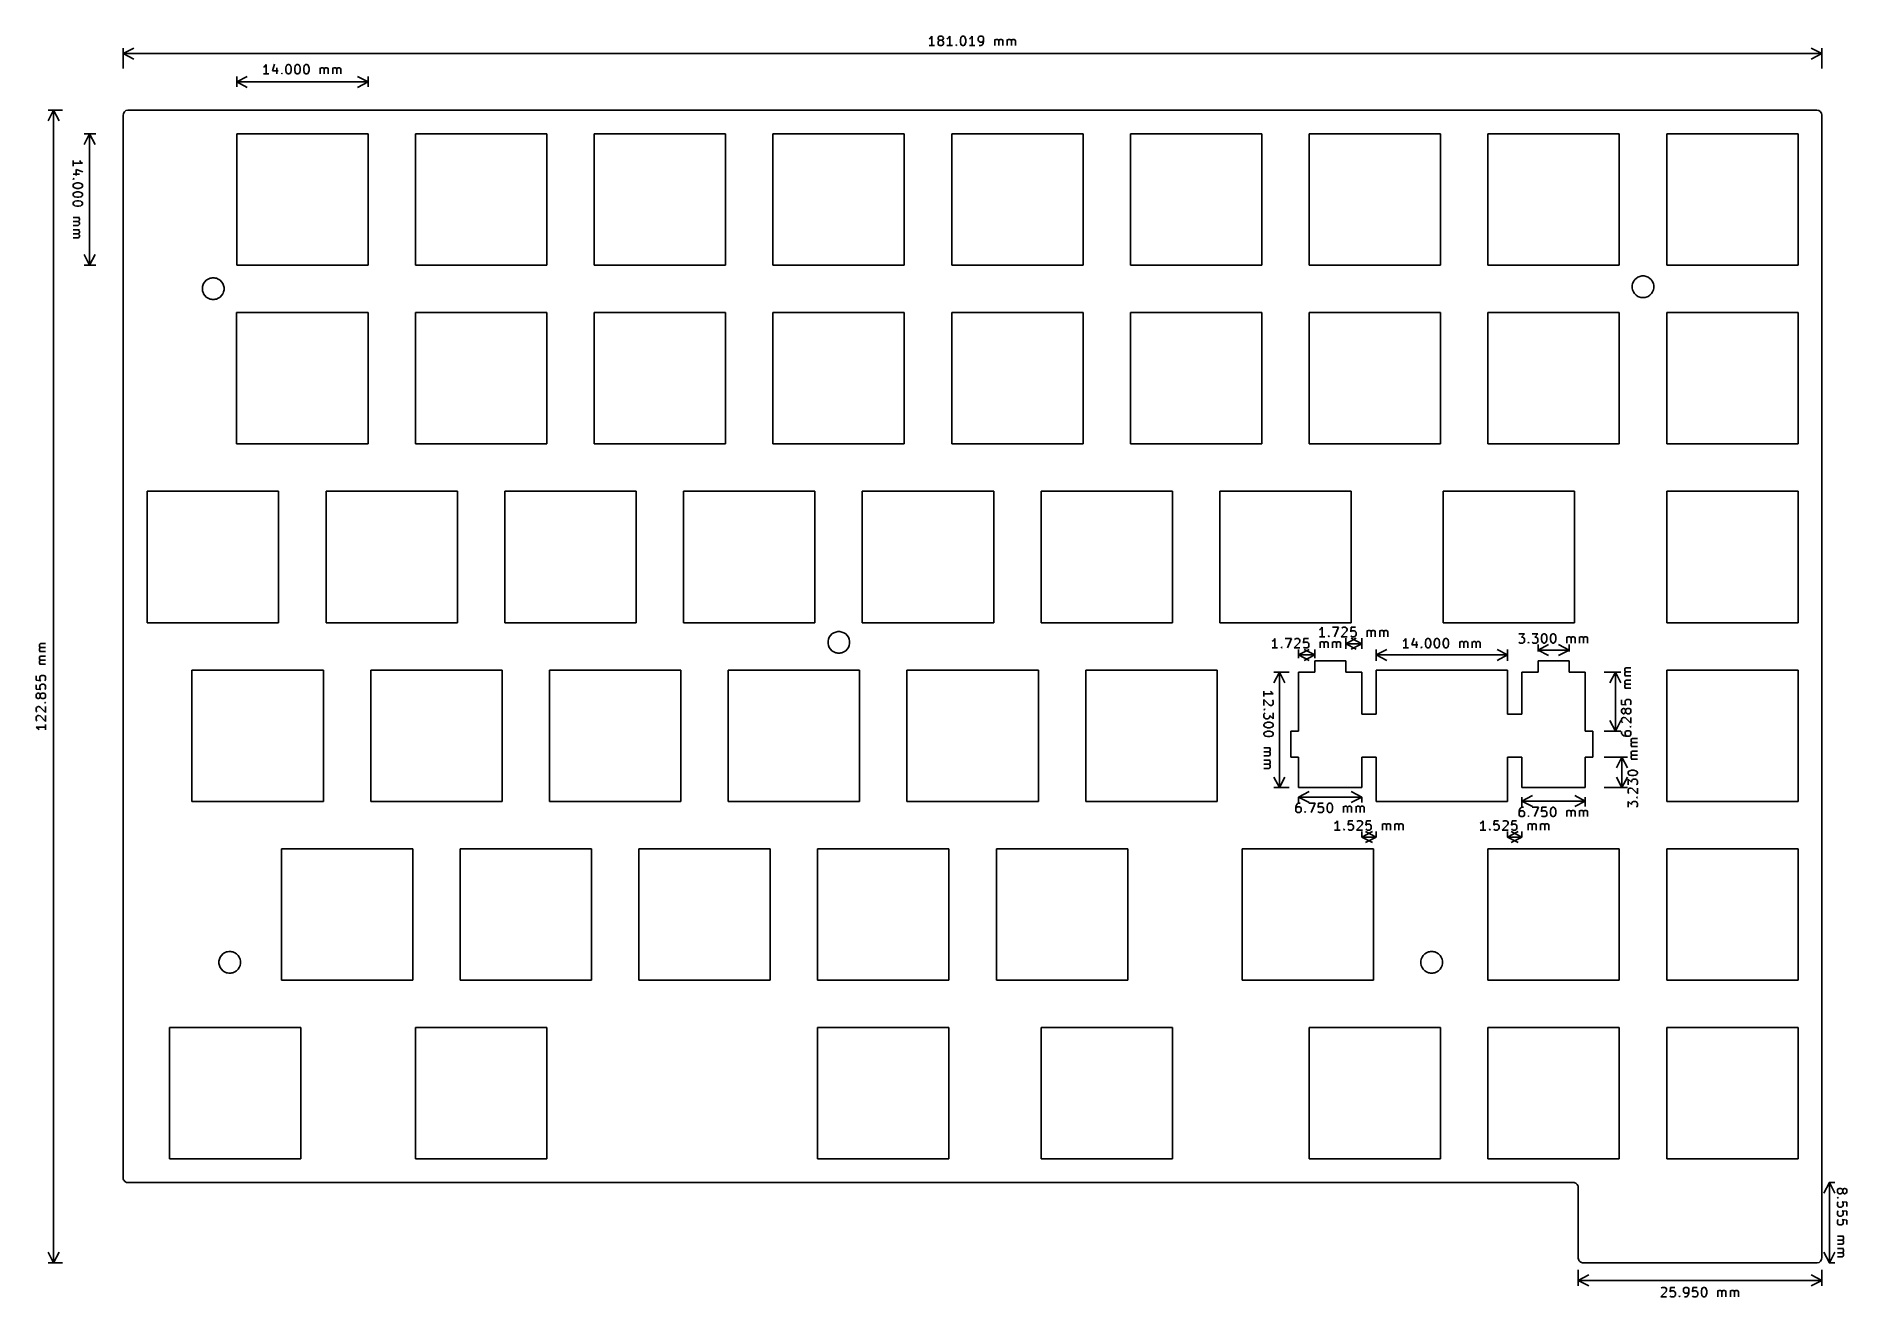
# Model space of a CAD drawing. Extents: x 24 to 217, y -65 to 69.
import ezdxf

# ---------------------------------------------------------------- set-up
doc = ezdxf.new("R2010")
doc.units = 0
doc.layers.add('BLACK', color=7, linetype='CONTINUOUS')

msp = doc.modelspace()

# ---------------------------------------------------------------- linework, layer by layer
at = {"layer": 'BLACK', "linetype": 'CONTINUOUS'}
for p, q in [((33.061, 65.8725), (33.061, 68.0464)), ((33.061, 67.46), (34.1875, 68.0464)), ((119.047, 69.0695), (118.951, 69.0219)), ((119.523, 68.3076), (118.951, 68.3076)), ((119.142, 69.1648), (119.047, 69.0695)), ((119.237, 69.3076), (119.142, 69.1648)), ((119.237, 68.3076), (119.237, 69.3076)), ((119.904, 69.1171), (119.951, 69.2124)), ((119.904, 69.0695), (119.904, 69.1171)), ((119.951, 68.9743), (119.904, 69.0695)), ((119.951, 68.7838), (119.904, 68.6886)), ((119.904, 68.6886), (119.904, 68.4981)), ((119.904, 68.4981), (119.951, 68.4029)), ((119.951, 69.2124), (119.999, 69.26)), ((119.999, 68.9267), (119.951, 68.9743)), ((119.999, 68.8314), (119.951, 68.7838)), ((119.951, 68.4029), (119.999, 68.3552)), ((119.999, 69.26), (120.094, 69.3076)), ((120.094, 68.879), (119.999, 68.9267)), ((120.094, 68.879), (119.999, 68.8314)), ((119.999, 68.3552), (120.094, 68.3076)), ((120.094, 69.3076), (120.285, 69.3076)), ((120.285, 68.879), (120.094, 68.879)), ((120.094, 68.3076), (120.285, 68.3076)), ((120.285, 69.3076), (120.38, 69.26)), ((120.38, 68.9267), (120.285, 68.879)), ((120.38, 68.8314), (120.285, 68.879)), ((120.285, 68.3076), (120.38, 68.3552)), ((120.38, 69.26), (120.428, 69.2124)), ((120.428, 68.9743), (120.38, 68.9267)), ((120.428, 68.7838), (120.38, 68.8314)), ((120.38, 68.3552), (120.428, 68.4029)), ((120.428, 69.2124), (120.475, 69.1171)), ((120.475, 69.0695), (120.428, 68.9743)), ((120.475, 68.6886), (120.428, 68.7838)), ((120.428, 68.4029), (120.475, 68.4981)), ((120.475, 69.1171), (120.475, 69.0695)), ((120.475, 68.4981), (120.475, 68.6886)), ((120.951, 69.0695), (120.856, 69.0219)), ((121.428, 68.3076), (120.856, 68.3076)), ((121.047, 69.1648), (120.951, 69.0695)), ((121.142, 69.3076), (121.047, 69.1648)), ((121.142, 68.3076), (121.142, 69.3076)), ((121.809, 68.3552), (121.856, 68.4029)), ((121.856, 68.3076), (121.809, 68.3552)), ((121.856, 68.4029), (121.904, 68.3552)), ((121.856, 68.4029), (121.856, 68.3076)), ((121.904, 68.3552), (121.856, 68.3076)), ((122.285, 68.9267), (122.332, 69.1171)), ((122.285, 68.6886), (122.285, 68.9267)), ((122.332, 68.4981), (122.285, 68.6886)), ((122.332, 69.1171), (122.38, 69.2124)), ((122.38, 68.4029), (122.332, 68.4981)), ((122.38, 69.2124), (122.428, 69.26)), ((122.428, 68.3552), (122.38, 68.4029)), ((122.428, 69.26), (122.523, 69.3076)), ((122.523, 68.3076), (122.428, 68.3552)), ((122.523, 69.3076), (122.618, 69.3076)), ((122.618, 68.3076), (122.523, 68.3076)), ((122.618, 69.3076), (122.713, 69.26)), ((122.713, 68.3552), (122.618, 68.3076)), ((122.713, 69.26), (122.761, 69.2124)), ((122.761, 68.4029), (122.713, 68.3552)), ((122.761, 69.2124), (122.809, 69.1171)), ((122.809, 68.4981), (122.761, 68.4029)), ((122.809, 69.1171), (122.856, 68.9267)), ((122.856, 68.6886), (122.809, 68.4981)), ((122.856, 68.9267), (122.856, 68.6886)), ((123.332, 69.0695), (123.237, 69.0219)), ((123.809, 68.3076), (123.237, 68.3076)), ((123.428, 69.1648), (123.332, 69.0695)), ((123.523, 69.3076), (123.428, 69.1648)), ((123.523, 68.3076), (123.523, 69.3076)), ((124.237, 69.2124), (124.19, 69.1171)), ((124.19, 69.1171), (124.19, 68.879)), ((124.19, 68.879), (124.237, 68.7838)), ((124.285, 69.26), (124.237, 69.2124)), ((124.237, 68.7838), (124.285, 68.7362)), ((124.38, 69.3076), (124.285, 69.26)), ((124.285, 68.7362), (124.38, 68.6886)), ((124.285, 68.3076), (124.475, 68.3076)), ((124.57, 69.3076), (124.38, 69.3076)), ((124.38, 68.6886), (124.57, 68.6886)), ((124.475, 68.3076), (124.57, 68.3552)), ((124.666, 69.26), (124.57, 69.3076)), ((124.57, 68.6886), (124.666, 68.7362)), ((124.57, 68.3552), (124.618, 68.4029)), ((124.618, 68.4029), (124.713, 68.5457)), ((124.713, 69.2124), (124.666, 69.26)), ((124.666, 68.7362), (124.713, 68.7838)), ((124.761, 69.1171), (124.713, 69.2124)), ((124.713, 68.7838), (124.761, 68.879)), ((124.713, 68.5457), (124.761, 68.7362)), ((124.761, 68.7362), (124.761, 69.1171)), ((125.951, 68.3076), (125.951, 68.9743)), ((125.951, 68.879), (125.999, 68.9267)), ((125.999, 68.9267), (126.094, 68.9743)), ((126.094, 68.9743), (126.237, 68.9743)), ((126.237, 68.9743), (126.332, 68.9267)), ((126.332, 68.9267), (126.38, 68.8314)), ((126.38, 68.8314), (126.428, 68.9267)), ((126.38, 68.8314), (126.38, 68.3076)), ((126.428, 68.9267), (126.523, 68.9743)), ((126.523, 68.9743), (126.666, 68.9743)), ((126.666, 68.9743), (126.761, 68.9267)), ((126.761, 68.9267), (126.809, 68.8314)), ((126.809, 68.8314), (126.809, 68.3076)), ((127.285, 68.3076), (127.285, 68.9743)), ((127.285, 68.879), (127.332, 68.9267)), ((127.332, 68.9267), (127.428, 68.9743)), ((127.428, 68.9743), (127.57, 68.9743)), ((127.57, 68.9743), (127.666, 68.9267)), ((127.666, 68.9267), (127.713, 68.8314)), ((127.713, 68.8314), (127.761, 68.9267)), ((127.713, 68.8314), (127.713, 68.3076)), ((127.761, 68.9267), (127.856, 68.9743)), ((127.856, 68.9743), (127.999, 68.9743)), ((127.999, 68.9743), (128.094, 68.9267)), ((128.094, 68.9267), (128.142, 68.8314)), ((128.142, 68.8314), (128.142, 68.3076)), ((214.08, 67.46), (212.953, 68.0464)), ((214.08, 65.8725), (214.08, 68.0464)), ((33.061, 67.46), (214.08, 67.46)), ((33.061, 67.46), (34.1875, 66.8736)), ((48.1076, 66.0495), (48.0123, 66.0019)), ((48.2028, 66.1448), (48.1076, 66.0495)), ((48.298, 66.2876), (48.2028, 66.1448)), ((48.298, 65.2876), (48.298, 66.2876)), ((49.2028, 66.3352), (48.9647, 65.621)), ((48.9647, 65.621), (49.5838, 65.621)), ((49.4409, 65.9543), (49.4409, 65.2876)), ((50.3933, 65.9067), (50.4409, 66.0971)), ((50.3933, 65.6686), (50.3933, 65.9067)), ((50.4409, 65.4781), (50.3933, 65.6686)), ((50.4409, 66.0971), (50.4885, 66.1924)), ((50.4885, 66.1924), (50.5361, 66.24)), ((50.5361, 66.24), (50.6314, 66.2876)), ((50.6314, 66.2876), (50.7266, 66.2876)), ((50.7266, 66.2876), (50.8219, 66.24)), ((50.8219, 66.24), (50.8695, 66.1924)), ((50.8695, 66.1924), (50.9171, 66.0971)), ((50.9171, 66.0971), (50.9647, 65.9067)), ((50.9647, 65.6686), (50.9171, 65.4781)), ((50.9647, 65.9067), (50.9647, 65.6686)), ((51.3457, 65.9067), (51.3933, 66.0971)), ((51.3457, 65.6686), (51.3457, 65.9067)), ((51.3933, 65.4781), (51.3457, 65.6686)), ((51.3933, 66.0971), (51.4409, 66.1924)), ((51.4409, 66.1924), (51.4885, 66.24)), ((51.4885, 66.24), (51.5838, 66.2876)), ((51.5838, 66.2876), (51.679, 66.2876)), ((51.679, 66.2876), (51.7742, 66.24)), ((51.7742, 66.24), (51.8219, 66.1924)), ((51.8219, 66.1924), (51.8695, 66.0971)), ((51.8695, 66.0971), (51.9171, 65.9067)), ((51.9171, 65.6686), (51.8695, 65.4781)), ((51.9171, 65.9067), (51.9171, 65.6686)), ((52.298, 65.9067), (52.3457, 66.0971)), ((52.298, 65.6686), (52.298, 65.9067)), ((52.3457, 65.4781), (52.298, 65.6686)), ((52.3457, 66.0971), (52.3933, 66.1924)), ((52.3933, 66.1924), (52.4409, 66.24)), ((52.4409, 66.24), (52.5361, 66.2876)), ((52.5361, 66.2876), (52.6314, 66.2876)), ((52.6314, 66.2876), (52.7266, 66.24)), ((52.7266, 66.24), (52.7742, 66.1924)), ((52.7742, 66.1924), (52.8219, 66.0971)), ((52.8219, 66.0971), (52.8695, 65.9067)), ((52.8695, 65.6686), (52.8219, 65.4781)), ((52.8695, 65.9067), (52.8695, 65.6686)), ((54.06, 65.2876), (54.06, 65.9543)), ((54.06, 65.859), (54.1076, 65.9067)), ((54.1076, 65.9067), (54.2028, 65.9543)), ((54.2028, 65.9543), (54.3457, 65.9543)), ((54.3457, 65.9543), (54.4409, 65.9067)), ((54.4409, 65.9067), (54.4885, 65.8114)), ((54.4885, 65.8114), (54.5361, 65.9067)), ((54.4885, 65.8114), (54.4885, 65.2876)), ((54.5361, 65.9067), (54.6314, 65.9543)), ((54.6314, 65.9543), (54.7742, 65.9543)), ((54.7742, 65.9543), (54.8695, 65.9067)), ((54.8695, 65.9067), (54.9171, 65.8114)), ((54.9171, 65.8114), (54.9171, 65.2876)), ((55.3933, 65.2876), (55.3933, 65.9543)), ((55.3933, 65.859), (55.4409, 65.9067)), ((55.4409, 65.9067), (55.5361, 65.9543)), ((55.5361, 65.9543), (55.679, 65.9543)), ((55.679, 65.9543), (55.7742, 65.9067)), ((55.7742, 65.9067), (55.8219, 65.8114)), ((55.8219, 65.8114), (55.8695, 65.9067)), ((55.8219, 65.8114), (55.8219, 65.2876)), ((55.8695, 65.9067), (55.9647, 65.9543)), ((55.9647, 65.9543), (56.1076, 65.9543)), ((56.1076, 65.9543), (56.2028, 65.9067)), ((56.2028, 65.9067), (56.2504, 65.8114)), ((56.2504, 65.8114), (56.2504, 65.2876)), ((214.08, 67.46), (212.953, 66.8736)), ((45.1552, 63.9025), (45.1552, 65.0264)), ((45.1552, 64.44), (46.2817, 65.0264)), ((45.1552, 64.44), (59.1552, 64.44)), ((45.1552, 64.44), (46.2817, 63.8536)), ((48.5838, 65.2876), (48.0123, 65.2876)), ((49.9171, 65.3352), (49.9647, 65.3829)), ((49.9647, 65.2876), (49.9171, 65.3352)), ((49.9647, 65.3829), (50.0123, 65.3352)), ((49.9647, 65.3829), (49.9647, 65.2876)), ((50.0123, 65.3352), (49.9647, 65.2876)), ((50.4885, 65.3829), (50.4409, 65.4781)), ((50.5361, 65.3352), (50.4885, 65.3829)), ((50.6314, 65.2876), (50.5361, 65.3352)), ((50.7266, 65.2876), (50.6314, 65.2876)), ((50.8219, 65.3352), (50.7266, 65.2876)), ((50.8695, 65.3829), (50.8219, 65.3352)), ((50.9171, 65.4781), (50.8695, 65.3829)), ((51.4409, 65.3829), (51.3933, 65.4781)), ((51.4885, 65.3352), (51.4409, 65.3829)), ((51.5838, 65.2876), (51.4885, 65.3352)), ((51.679, 65.2876), (51.5838, 65.2876)), ((51.7742, 65.3352), (51.679, 65.2876)), ((51.8219, 65.3829), (51.7742, 65.3352)), ((51.8695, 65.4781), (51.8219, 65.3829)), ((52.3933, 65.3829), (52.3457, 65.4781)), ((52.4409, 65.3352), (52.3933, 65.3829)), ((52.5361, 65.2876), (52.4409, 65.3352)), ((52.6314, 65.2876), (52.5361, 65.2876)), ((52.7266, 65.3352), (52.6314, 65.2876)), ((52.7742, 65.3829), (52.7266, 65.3352)), ((52.8219, 65.4781), (52.7742, 65.3829)), ((59.1552, 64.44), (58.0287, 65.0264)), ((59.1552, 64.44), (58.0287, 63.8536)), ((59.1552, 63.9025), (59.1552, 65.0264)), ((26.585, 61.4275), (25.0536, 61.4275)), ((25.64, 61.4275), (25.0536, 60.301)), ((25.64, -61.4275), (25.64, 61.4275)), ((25.64, 61.4275), (26.2264, 60.301)), ((33.061, 60.8725), (33.06, -52.3775)), ((213.555, 61.4275), (33.556, 61.4275)), ((214.08, 60.9025), (214.08, -14.77)), ((30.1552, 58.9025), (28.8936, 58.9025)), ((29.48, 58.9025), (28.8936, 57.776)), ((29.48, 58.9025), (29.48, 44.9025)), ((29.48, 58.9025), (30.0664, 57.776)), ((45.1552, 58.9025), (45.1552, 44.9025)), ((59.1552, 58.9025), (45.1552, 58.9025)), ((59.1552, 44.9025), (59.1552, 58.9025)), ((64.2052, 58.9025), (64.2052, 44.9025)), ((78.2052, 58.9025), (64.2052, 58.9025)), ((78.2052, 44.9025), (78.2052, 58.9025)), ((83.255, 58.9025), (83.255, 44.9025)), ((97.255, 58.9025), (83.255, 58.9025)), ((97.255, 44.9025), (97.255, 58.9025)), ((102.305, 58.9025), (102.305, 44.9025)), ((116.305, 58.9025), (102.305, 58.9025)), ((116.305, 44.9025), (116.305, 58.9025)), ((121.355, 58.9025), (121.355, 44.9025)), ((135.355, 58.9025), (121.355, 58.9025)), ((135.355, 44.9025), (135.355, 58.9025)), ((140.405, 58.9025), (140.405, 44.9025)), ((154.405, 58.9025), (140.405, 58.9025)), ((154.405, 44.9025), (154.405, 58.9025)), ((159.455, 58.9025), (159.455, 44.9025)), ((173.455, 58.9025), (159.455, 58.9025)), ((173.455, 44.9025), (173.455, 58.9025)), ((178.506, 58.9025), (178.506, 44.9025)), ((192.506, 58.9025), (178.506, 58.9025)), ((192.506, 44.9025), (192.506, 58.9025)), ((197.556, 58.9025), (197.556, 44.9025)), ((211.556, 58.9025), (197.556, 58.9025)), ((211.556, 44.9025), (211.556, 58.9025)), ((27.7276, 55.4739), (27.7276, 56.0454)), ((28.4895, 55.9501), (28.4419, 56.0454)), ((27.7276, 55.7596), (28.7276, 55.7596)), ((28.3943, 54.6168), (27.7276, 54.6168)), ((27.7276, 54.093), (27.7752, 54.1406)), ((27.7752, 54.0454), (27.7276, 54.093)), ((27.8229, 54.093), (27.7276, 54.093)), ((27.7752, 54.1406), (27.8229, 54.093)), ((27.8229, 54.093), (27.7752, 54.0454)), ((28.7752, 54.8549), (28.061, 55.093)), ((28.061, 55.093), (28.061, 54.4739)), ((28.5848, 55.8549), (28.4895, 55.9501)), ((28.7276, 55.7596), (28.5848, 55.8549)), ((27.7276, 53.4263), (27.7752, 53.5215)), ((27.7276, 53.3311), (27.7276, 53.4263)), ((27.7752, 53.2358), (27.7276, 53.3311)), ((27.7276, 52.4739), (27.7752, 52.5692)), ((27.7276, 52.3787), (27.7276, 52.4739)), ((27.7752, 52.2835), (27.7276, 52.3787)), ((27.7752, 53.5215), (27.8229, 53.5692)), ((27.8229, 53.1882), (27.7752, 53.2358)), ((27.7752, 52.5692), (27.8229, 52.6168)), ((27.8229, 52.2358), (27.7752, 52.2835)), ((27.8229, 53.5692), (27.9181, 53.6168)), ((27.9181, 53.1406), (27.8229, 53.1882)), ((27.8229, 52.6168), (27.9181, 52.6644)), ((27.9181, 52.1882), (27.8229, 52.2358)), ((27.9181, 53.6168), (28.1086, 53.6644)), ((28.1086, 53.093), (27.9181, 53.1406)), ((27.9181, 52.6644), (28.1086, 52.712)), ((28.1086, 52.1406), (27.9181, 52.1882)), ((28.1086, 53.6644), (28.3467, 53.6644)), ((28.3467, 53.093), (28.1086, 53.093)), ((28.1086, 52.712), (28.3467, 52.712)), ((28.3467, 52.1406), (28.1086, 52.1406)), ((28.3467, 53.6644), (28.5371, 53.6168)), ((28.5371, 53.1406), (28.3467, 53.093)), ((28.3467, 52.712), (28.5371, 52.6644)), ((28.5371, 52.1882), (28.3467, 52.1406)), ((28.5371, 53.6168), (28.6324, 53.5692)), ((28.6324, 53.1882), (28.5371, 53.1406)), ((28.5371, 52.6644), (28.6324, 52.6168)), ((28.6324, 52.2358), (28.5371, 52.1882)), ((28.6324, 53.5692), (28.68, 53.5215)), ((28.68, 53.2358), (28.6324, 53.1882)), ((28.6324, 52.6168), (28.68, 52.5692)), ((28.68, 52.2835), (28.6324, 52.2358)), ((28.68, 53.5215), (28.7276, 53.4263)), ((28.7276, 53.3311), (28.68, 53.2358)), ((28.68, 52.5692), (28.7276, 52.4739)), ((28.7276, 52.3787), (28.68, 52.2835)), ((28.7276, 53.4263), (28.7276, 53.3311)), ((28.7276, 52.4739), (28.7276, 52.3787)), ((27.7276, 51.5215), (27.7752, 51.6168)), ((27.7276, 51.4263), (27.7276, 51.5215)), ((27.7752, 51.3311), (27.7276, 51.4263)), ((27.7752, 51.6168), (27.8229, 51.6644)), ((27.8229, 51.2835), (27.7752, 51.3311)), ((27.8229, 51.6644), (27.9181, 51.712)), ((27.9181, 51.2358), (27.8229, 51.2835)), ((27.9181, 51.712), (28.1086, 51.7596)), ((28.1086, 51.1882), (27.9181, 51.2358)), ((28.1086, 51.7596), (28.3467, 51.7596)), ((28.3467, 51.1882), (28.1086, 51.1882)), ((28.3467, 51.7596), (28.5371, 51.712)), ((28.5371, 51.2358), (28.3467, 51.1882)), ((28.5371, 51.712), (28.6324, 51.6644)), ((28.6324, 51.2835), (28.5371, 51.2358)), ((28.6324, 51.6644), (28.68, 51.6168)), ((28.68, 51.3311), (28.6324, 51.2835)), ((28.68, 51.6168), (28.7276, 51.5215)), ((28.7276, 51.4263), (28.68, 51.3311)), ((28.7276, 51.5215), (28.7276, 51.4263)), ((27.7276, 49.9977), (28.3943, 49.9977)), ((28.2514, 49.5692), (27.7276, 49.5692)), ((28.2514, 49.1406), (27.7276, 49.1406)), ((27.7276, 48.6644), (28.3943, 48.6644)), ((28.3467, 49.6168), (28.2514, 49.5692)), ((28.2514, 49.5692), (28.3467, 49.5215)), ((28.3467, 49.1882), (28.2514, 49.1406)), ((28.3467, 48.2835), (28.2514, 48.2358)), ((28.299, 49.9977), (28.3467, 49.9501)), ((28.299, 48.6644), (28.3467, 48.6168)), ((28.3467, 49.9501), (28.3943, 49.8549)), ((28.3943, 49.712), (28.3467, 49.6168)), ((28.3467, 49.5215), (28.3943, 49.4263)), ((28.3943, 49.2835), (28.3467, 49.1882)), ((28.3467, 48.6168), (28.3943, 48.5215)), ((28.3943, 48.3787), (28.3467, 48.2835)), ((28.3943, 49.8549), (28.3943, 49.712)), ((28.3943, 49.4263), (28.3943, 49.2835)), ((28.3943, 48.5215), (28.3943, 48.3787)), ((28.2514, 48.2358), (27.7276, 48.2358)), ((28.2514, 47.8073), (27.7276, 47.8073)), ((28.2514, 48.2358), (28.3467, 48.1882)), ((28.3467, 47.8549), (28.2514, 47.8073)), ((28.3467, 48.1882), (28.3943, 48.093)), ((28.3943, 47.9501), (28.3467, 47.8549)), ((28.3943, 48.093), (28.3943, 47.9501)), ((29.48, 44.9025), (28.8936, 46.029)), ((30.1552, 44.9025), (28.8936, 44.9025)), ((29.48, 44.9025), (30.0664, 46.029)), ((45.1552, 44.9025), (59.1552, 44.9025)), ((64.2052, 44.9025), (78.2052, 44.9025)), ((83.255, 44.9025), (97.255, 44.9025)), ((102.305, 44.9025), (116.305, 44.9025)), ((121.355, 44.9025), (135.355, 44.9025)), ((140.405, 44.9025), (154.405, 44.9025)), ((159.455, 44.9025), (173.455, 44.9025)), ((178.506, 44.9025), (192.506, 44.9025)), ((197.556, 44.9025), (211.556, 44.9025)), ((41.504, 42.5159), (41.5261, 42.627)), ((41.504, 42.2891), (41.504, 42.5159)), ((41.5261, 42.627), (41.5482, 42.7382)), ((41.5482, 42.7382), (41.635, 42.9477)), ((41.635, 42.9477), (41.761, 43.1362)), ((41.761, 43.1362), (41.9213, 43.2965)), ((41.9213, 43.2965), (42.1098, 43.4225)), ((42.1098, 43.4225), (42.3193, 43.5093)), ((42.3193, 43.5093), (42.4305, 43.5314)), ((42.4305, 43.5314), (42.5416, 43.5535)), ((42.5416, 43.5535), (42.7684, 43.5535)), ((42.7684, 43.5535), (42.8795, 43.5314)), ((42.8795, 43.5314), (42.9907, 43.5093)), ((42.9907, 43.5093), (43.2002, 43.4225)), ((43.2002, 43.4225), (43.3887, 43.2965)), ((43.3887, 43.2965), (43.549, 43.1362)), ((43.549, 43.1362), (43.675, 42.9477)), ((43.675, 42.9477), (43.7618, 42.7382)), ((43.7618, 42.7382), (43.7839, 42.627)), ((43.7839, 42.627), (43.806, 42.5159)), ((43.806, 42.5159), (43.806, 42.2891)), ((193.879, 42.7159), (193.883, 42.7382)), ((193.879, 42.4891), (193.879, 42.7159)), ((193.923, 42.2668), (193.879, 42.4891)), ((193.883, 42.7382), (193.923, 42.9382)), ((193.923, 42.9382), (193.927, 42.9477)), ((193.927, 42.9477), (194.005, 43.1362)), ((194.005, 43.1362), (194.01, 43.1477)), ((194.01, 43.1477), (194.109, 43.2965)), ((194.109, 43.2965), (194.136, 43.3362)), ((194.136, 43.3362), (194.296, 43.4965)), ((194.296, 43.4965), (194.485, 43.6225)), ((194.485, 43.6225), (194.694, 43.7093)), ((194.694, 43.7093), (194.805, 43.7314)), ((194.805, 43.7314), (194.917, 43.7535)), ((194.917, 43.7535), (195.143, 43.7535)), ((195.143, 43.7535), (195.255, 43.7314)), ((195.255, 43.7314), (195.366, 43.7093)), ((195.366, 43.7093), (195.575, 43.6225)), ((195.575, 43.6225), (195.764, 43.4965)), ((195.764, 43.4965), (195.924, 43.3362)), ((195.924, 43.3362), (195.951, 43.2965)), ((195.951, 43.2965), (196.05, 43.1477)), ((196.05, 43.1477), (196.055, 43.1362)), ((196.055, 43.1362), (196.133, 42.9477)), ((196.133, 42.9477), (196.137, 42.9382)), ((196.137, 42.9382), (196.177, 42.7382)), ((196.181, 42.4891), (196.137, 42.2668)), ((196.177, 42.7382), (196.181, 42.7159)), ((196.181, 42.7159), (196.181, 42.4891)), ((41.5261, 42.178), (41.504, 42.2891)), ((41.5482, 42.0668), (41.5261, 42.178)), ((41.6096, 41.9186), (41.5482, 42.0668)), ((41.6302, 41.8688), (41.6096, 41.9186)), ((41.635, 41.8573), (41.6302, 41.8688)), ((41.761, 41.6688), (41.635, 41.8573)), ((41.9213, 41.5085), (41.761, 41.6688)), ((42.1098, 41.3825), (41.9213, 41.5085)), ((42.3193, 41.2957), (42.1098, 41.3825)), ((42.4305, 41.2736), (42.3193, 41.2957)), ((42.5416, 41.2515), (42.4305, 41.2736)), ((42.7684, 41.2515), (42.5416, 41.2515)), ((42.8795, 41.2736), (42.7684, 41.2515)), ((42.9907, 41.2957), (42.8795, 41.2736)), ((43.2002, 41.3825), (42.9907, 41.2957)), ((43.3887, 41.5085), (43.2002, 41.3825)), ((43.549, 41.6688), (43.3887, 41.5085)), ((43.675, 41.8573), (43.549, 41.6688)), ((43.6798, 41.8688), (43.675, 41.8573)), ((43.7004, 41.9186), (43.6798, 41.8688)), ((43.7618, 42.0668), (43.7004, 41.9186)), ((43.7839, 42.178), (43.7618, 42.0668)), ((43.806, 42.2891), (43.7839, 42.178)), ((194.01, 42.0573), (193.923, 42.2668)), ((194.136, 41.8688), (194.01, 42.0573)), ((194.296, 41.7085), (194.136, 41.8688)), ((194.485, 41.5825), (194.296, 41.7085)), ((194.694, 41.4957), (194.485, 41.5825)), ((194.805, 41.4736), (194.694, 41.4957)), ((194.917, 41.4515), (194.805, 41.4736)), ((195.143, 41.4515), (194.917, 41.4515)), ((195.255, 41.4736), (195.143, 41.4515)), ((195.366, 41.4957), (195.255, 41.4736)), ((195.575, 41.5825), (195.366, 41.4957)), ((195.764, 41.7085), (195.575, 41.5825)), ((195.924, 41.8688), (195.764, 41.7085)), ((196.05, 42.0573), (195.924, 41.8688)), ((196.137, 42.2668), (196.05, 42.0573)), ((45.155, 39.8525), (45.155, 25.8525)), ((59.155, 39.8525), (45.155, 39.8525)), ((59.155, 25.8525), (59.155, 39.8525)), ((64.205, 39.8525), (64.205, 25.8525)), ((78.205, 39.8525), (64.205, 39.8525)), ((78.205, 25.8525), (78.205, 39.8525)), ((83.255, 39.8525), (83.255, 25.8525)), ((97.255, 39.8525), (83.255, 39.8525)), ((97.255, 25.8525), (97.255, 39.8525)), ((116.305, 39.8525), (102.305, 39.8525)), ((102.305, 39.8525), (102.305, 25.8525)), ((116.305, 25.8525), (116.305, 39.8525)), ((135.355, 39.8525), (121.355, 39.8525)), ((121.355, 39.8525), (121.355, 25.8525)), ((135.355, 25.8525), (135.355, 39.8525)), ((154.405, 39.8525), (140.405, 39.8525)), ((140.405, 39.8525), (140.405, 25.8525)), ((154.405, 25.8525), (154.405, 39.8525)), ((173.455, 39.8525), (159.455, 39.8525)), ((159.455, 39.8525), (159.455, 25.8525)), ((173.455, 25.8525), (173.455, 39.8525)), ((192.505, 39.8525), (178.505, 39.8525)), ((178.505, 39.8525), (178.505, 25.8525)), ((192.505, 25.8525), (192.505, 39.8525)), ((197.556, 39.8525), (197.556, 25.8525)), ((211.556, 39.8525), (197.556, 39.8525)), ((211.556, 25.8525), (211.556, 39.8525)), ((45.155, 25.8525), (59.155, 25.8525)), ((64.205, 25.8525), (78.205, 25.8525)), ((83.255, 25.8525), (97.255, 25.8525)), ((102.305, 25.8525), (116.305, 25.8525)), ((121.355, 25.8525), (135.355, 25.8525)), ((140.405, 25.8525), (154.405, 25.8525)), ((159.455, 25.8525), (173.455, 25.8525)), ((178.505, 25.8525), (192.505, 25.8525)), ((197.556, 25.8525), (211.556, 25.8525)), ((49.63, 20.8025), (35.63, 20.8025)), ((35.63, 20.8025), (35.63, 6.8025)), ((49.63, 6.8025), (49.63, 20.8025)), ((68.68, 20.8025), (54.68, 20.8025)), ((54.68, 20.8025), (54.68, 6.8025)), ((68.68, 6.8025), (68.68, 20.8025)), ((87.73, 20.8025), (73.73, 20.8025)), ((73.73, 20.8025), (73.73, 6.8025)), ((87.73, 6.8025), (87.73, 20.8025)), ((106.78, 20.8025), (92.78, 20.8025)), ((92.78, 20.8025), (92.78, 6.8025)), ((106.78, 6.8025), (106.78, 20.8025)), ((125.83, 20.8025), (111.83, 20.8025)), ((111.83, 20.8025), (111.83, 6.8025)), ((125.83, 6.8025), (125.83, 20.8025)), ((144.88, 20.8025), (130.88, 20.8025)), ((130.88, 20.8025), (130.88, 6.8025)), ((144.88, 6.8025), (144.88, 20.8025)), ((163.93, 20.8025), (149.93, 20.8025)), ((149.93, 20.8025), (149.93, 6.8025)), ((163.93, 6.8025), (163.93, 20.8025)), ((187.742, 20.8025), (173.742, 20.8025)), ((173.742, 20.8025), (173.742, 6.8025)), ((187.742, 6.8025), (187.742, 20.8025)), ((197.556, 20.8025), (197.556, 6.8025)), ((211.556, 20.8025), (197.556, 20.8025)), ((211.556, 6.8025), (211.556, 20.8025)), ((35.63, 6.8025), (49.63, 6.8025)), ((54.68, 6.8025), (68.68, 6.8025)), ((73.73, 6.8025), (87.73, 6.8025)), ((92.78, 6.8025), (106.78, 6.8025)), ((108.785, 5.7225), (108.994, 5.80927)), ((108.994, 5.80927), (109.105, 5.83138)), ((109.105, 5.83138), (109.217, 5.8535)), ((109.217, 5.8535), (109.443, 5.8535)), ((109.443, 5.8535), (109.555, 5.83138)), ((109.555, 5.83138), (109.666, 5.80927)), ((109.666, 5.80927), (109.875, 5.7225)), ((111.83, 6.8025), (125.83, 6.8025)), ((130.88, 6.8025), (144.88, 6.8025)), ((149.93, 6.8025), (163.93, 6.8025)), ((160.638, 6.07202), (160.542, 6.0244)), ((160.733, 6.16726), (160.638, 6.07202)), ((160.828, 6.31012), (160.733, 6.16726)), ((160.828, 5.31012), (160.828, 6.31012)), ((161.923, 6.31012), (162.59, 6.31012)), ((162.59, 6.31012), (162.162, 5.31012)), ((163.447, 5.88155), (162.876, 5.31012)), ((162.923, 6.21488), (162.971, 6.2625)), ((162.971, 6.2625), (163.066, 6.31012)), ((163.066, 6.31012), (163.304, 6.31012)), ((163.304, 6.31012), (163.4, 6.2625)), ((163.4, 6.2625), (163.447, 6.21488)), ((163.447, 6.21488), (163.495, 6.11964)), ((163.495, 6.0244), (163.447, 5.88155)), ((163.495, 6.11964), (163.495, 6.0244)), ((163.923, 6.31012), (163.876, 5.83393)), ((163.876, 5.83393), (163.923, 5.88155)), ((164.4, 6.31012), (163.923, 6.31012)), ((163.923, 5.88155), (164.019, 5.92917)), ((164.019, 5.92917), (164.257, 5.92917)), ((164.257, 5.92917), (164.352, 5.88155)), ((164.352, 5.88155), (164.4, 5.83393)), ((164.4, 5.83393), (164.447, 5.73869)), ((165.638, 5.31012), (165.638, 5.97678)), ((165.638, 5.88155), (165.685, 5.92917)), ((165.685, 5.92917), (165.781, 5.97678)), ((165.781, 5.97678), (165.923, 5.97678)), ((165.923, 5.97678), (166.019, 5.92917)), ((166.019, 5.92917), (166.066, 5.83393)), ((166.066, 5.83393), (166.114, 5.92917)), ((166.066, 5.83393), (166.066, 5.31012)), ((166.114, 5.92917), (166.209, 5.97678)), ((166.209, 5.97678), (166.352, 5.97678)), ((166.352, 5.97678), (166.447, 5.92917)), ((166.447, 5.92917), (166.495, 5.83393)), ((166.495, 5.83393), (166.495, 5.31012)), ((166.971, 5.31012), (166.971, 5.97678)), ((166.971, 5.88155), (167.019, 5.92917)), ((167.019, 5.92917), (167.114, 5.97678)), ((167.114, 5.97678), (167.257, 5.97678)), ((167.257, 5.97678), (167.352, 5.92917)), ((167.352, 5.92917), (167.4, 5.83393)), ((167.4, 5.83393), (167.447, 5.92917)), ((167.4, 5.83393), (167.4, 5.31012)), ((167.447, 5.92917), (167.542, 5.97678)), ((167.542, 5.97678), (167.685, 5.97678)), ((167.685, 5.97678), (167.781, 5.92917)), ((167.781, 5.92917), (167.828, 5.83393)), ((167.828, 5.83393), (167.828, 5.31012)), ((173.742, 6.8025), (187.742, 6.8025)), ((197.556, 6.8025), (211.556, 6.8025)), ((24.1257, 4.42857), (24.1733, 4.52381)), ((24.1257, 4.28571), (24.1257, 4.42857)), ((24.1733, 4.19048), (24.1257, 4.28571)), ((24.1257, 4), (24.1733, 4.09524)), ((24.1257, 3.85714), (24.1257, 4)), ((24.1733, 4.52381), (24.2686, 4.57143)), ((24.2686, 4.14286), (24.1733, 4.19048)), ((24.1733, 4.09524), (24.2686, 4.14286)), ((24.2686, 4.57143), (24.7924, 4.57143)), ((24.2686, 4.14286), (24.7924, 4.14286)), ((108.179, 4.81586), (108.223, 5.03823)), ((108.179, 4.58914), (108.179, 4.81586)), ((108.223, 4.36677), (108.179, 4.58914)), ((108.223, 5.03823), (108.31, 5.2477)), ((108.31, 4.1573), (108.223, 4.36677)), ((108.31, 5.2477), (108.436, 5.43622)), ((108.436, 3.96878), (108.31, 4.1573)), ((108.436, 5.43622), (108.596, 5.59654)), ((108.596, 3.80846), (108.436, 3.96878)), ((108.596, 5.59654), (108.785, 5.7225)), ((109.875, 5.7225), (110.064, 5.59654)), ((110.064, 5.59654), (110.224, 5.43622)), ((110.224, 3.96878), (110.064, 3.80846)), ((110.224, 5.43622), (110.35, 5.2477)), ((110.35, 4.1573), (110.224, 3.96878)), ((110.35, 5.2477), (110.437, 5.03823)), ((110.437, 4.36677), (110.35, 4.1573)), ((110.437, 5.03823), (110.481, 4.81586)), ((110.481, 4.58914), (110.437, 4.36677)), ((110.481, 4.81586), (110.481, 4.58914)), ((155.613, 4.87202), (155.518, 4.8244)), ((156.089, 4.11012), (155.518, 4.11012)), ((155.708, 4.96726), (155.613, 4.87202)), ((155.803, 5.11012), (155.708, 4.96726)), ((155.803, 4.11012), (155.803, 5.11012)), ((156.47, 4.15774), (156.518, 4.20536)), ((156.518, 4.11012), (156.47, 4.15774)), ((156.518, 4.20536), (156.565, 4.15774)), ((156.518, 4.20536), (156.518, 4.11012)), ((156.565, 4.15774), (156.518, 4.11012)), ((156.899, 5.11012), (157.565, 5.11012)), ((157.565, 5.11012), (157.137, 4.11012)), ((158.422, 4.68155), (157.851, 4.11012)), ((157.851, 4.11012), (158.47, 4.11012)), ((157.899, 5.01488), (157.946, 5.0625)), ((157.946, 5.0625), (158.041, 5.11012)), ((158.041, 5.11012), (158.279, 5.11012)), ((158.279, 5.11012), (158.375, 5.0625)), ((158.322, 3.0225), (158.322, 3.94892)), ((158.322, 3.3625), (159.448, 3.94892)), ((158.375, 5.0625), (158.422, 5.01488)), ((158.422, 5.01488), (158.47, 4.91964)), ((158.47, 4.8244), (158.422, 4.68155)), ((158.47, 4.91964), (158.47, 4.8244)), ((158.899, 5.11012), (158.851, 4.63393)), ((158.851, 4.63393), (158.899, 4.68155)), ((158.899, 4.15774), (158.851, 4.20536)), ((159.375, 5.11012), (158.899, 5.11012)), ((158.899, 4.68155), (158.994, 4.72917)), ((158.994, 4.11012), (158.899, 4.15774)), ((160.047, 3.3625), (158.92, 3.94892)), ((158.994, 4.72917), (159.232, 4.72917)), ((159.232, 4.11012), (158.994, 4.11012)), ((159.232, 4.72917), (159.327, 4.68155)), ((159.327, 4.15774), (159.232, 4.11012)), ((159.327, 4.68155), (159.375, 4.63393)), ((159.375, 4.20536), (159.327, 4.15774)), ((159.375, 4.63393), (159.422, 4.53869)), ((159.422, 4.30059), (159.375, 4.20536)), ((159.422, 4.53869), (159.422, 4.30059)), ((160.047, 3.0225), (160.047, 3.94892)), ((161.114, 5.31012), (160.542, 5.31012)), ((160.613, 4.11012), (160.613, 4.77678)), ((160.613, 4.68155), (160.66, 4.72917)), ((160.66, 4.72917), (160.756, 4.77678)), ((160.756, 4.77678), (160.899, 4.77678)), ((160.899, 4.77678), (160.994, 4.72917)), ((160.994, 4.72917), (161.041, 4.63393)), ((161.041, 4.63393), (161.089, 4.72917)), ((161.041, 4.63393), (161.041, 4.11012)), ((161.089, 4.72917), (161.184, 4.77678)), ((161.184, 4.77678), (161.327, 4.77678)), ((161.327, 4.77678), (161.422, 4.72917)), ((161.422, 4.72917), (161.47, 4.63393)), ((161.47, 4.63393), (161.47, 4.11012)), ((161.495, 5.35774), (161.542, 5.40536)), ((161.542, 5.31012), (161.495, 5.35774)), ((161.542, 5.40536), (161.59, 5.35774)), ((161.542, 5.40536), (161.542, 5.31012)), ((161.59, 5.35774), (161.542, 5.31012)), ((161.946, 4.11012), (161.946, 4.77678)), ((161.946, 4.68155), (161.994, 4.72917)), ((161.994, 4.72917), (162.089, 4.77678)), ((162.089, 4.77678), (162.232, 4.77678)), ((162.232, 4.77678), (162.327, 4.72917)), ((162.327, 4.72917), (162.375, 4.63393)), ((162.375, 4.63393), (162.422, 4.72917)), ((162.375, 4.63393), (162.375, 4.11012)), ((162.422, 4.72917), (162.518, 4.77678)), ((162.518, 4.77678), (162.66, 4.77678)), ((162.66, 4.77678), (162.756, 4.72917)), ((162.756, 4.72917), (162.803, 4.63393)), ((162.803, 4.63393), (162.803, 4.11012)), ((162.876, 5.31012), (163.495, 5.31012)), ((163.347, 4.0225), (163.347, 5.14892)), ((163.347, 4.5625), (164.473, 5.14892)), ((163.347, 4.5625), (165.071, 4.5625)), ((163.347, 4.5625), (164.473, 3.97608)), ((163.923, 5.35774), (163.876, 5.40536)), ((164.019, 5.31012), (163.923, 5.35774)), ((165.071, 4.5625), (163.945, 5.14892)), ((165.071, 4.5625), (163.945, 3.97608)), ((164.257, 5.31012), (164.019, 5.31012)), ((164.352, 5.35774), (164.257, 5.31012)), ((164.4, 5.40536), (164.352, 5.35774)), ((164.447, 5.50059), (164.4, 5.40536)), ((164.447, 5.73869), (164.447, 5.50059)), ((165.071, 4.0225), (165.071, 5.14892)), ((166.598, 2.7525), (166.598, 3.95892)), ((166.598, 3.3725), (167.725, 3.95892)), ((169.551, 4.88202), (169.455, 4.8344)), ((170.027, 4.12012), (169.455, 4.12012)), ((169.646, 4.97726), (169.551, 4.88202)), ((169.741, 5.12012), (169.646, 4.97726)), ((169.741, 4.12012), (169.741, 5.12012)), ((170.646, 5.16774), (170.408, 4.45345)), ((170.408, 4.45345), (171.027, 4.45345)), ((170.884, 4.78679), (170.884, 4.12012)), ((171.36, 4.16774), (171.408, 4.21536)), ((171.408, 4.12012), (171.36, 4.16774)), ((171.408, 4.21536), (171.455, 4.16774)), ((171.408, 4.21536), (171.408, 4.12012)), ((171.455, 4.16774), (171.408, 4.12012)), ((171.836, 4.73917), (171.884, 4.92964)), ((171.836, 4.50107), (171.836, 4.73917)), ((171.884, 4.3106), (171.836, 4.50107)), ((171.884, 4.92964), (171.931, 5.02488)), ((171.931, 4.21536), (171.884, 4.3106)), ((171.931, 5.02488), (171.979, 5.0725)), ((171.979, 4.16774), (171.931, 4.21536)), ((171.979, 5.0725), (172.074, 5.12012)), ((172.074, 4.12012), (171.979, 4.16774)), ((172.074, 5.12012), (172.17, 5.12012)), ((172.17, 4.12012), (172.074, 4.12012)), ((172.17, 5.12012), (172.265, 5.0725)), ((172.265, 4.16774), (172.17, 4.12012)), ((172.265, 5.0725), (172.312, 5.02488)), ((172.312, 4.21536), (172.265, 4.16774)), ((172.312, 5.02488), (172.36, 4.92964)), ((172.36, 4.3106), (172.312, 4.21536)), ((172.36, 4.92964), (172.408, 4.73917)), ((172.408, 4.50107), (172.36, 4.3106)), ((172.408, 4.73917), (172.408, 4.50107)), ((172.789, 4.73917), (172.836, 4.92964)), ((172.789, 4.50107), (172.789, 4.73917)), ((172.836, 4.3106), (172.789, 4.50107)), ((172.836, 4.92964), (172.884, 5.02488)), ((172.884, 4.21536), (172.836, 4.3106)), ((172.884, 5.02488), (172.931, 5.0725)), ((172.931, 4.16774), (172.884, 4.21536)), ((172.931, 5.0725), (173.027, 5.12012)), ((173.027, 4.12012), (172.931, 4.16774)), ((173.027, 5.12012), (173.122, 5.12012)), ((173.122, 4.12012), (173.027, 4.12012)), ((173.122, 5.12012), (173.217, 5.0725)), ((173.217, 4.16774), (173.122, 4.12012)), ((173.217, 5.0725), (173.265, 5.02488)), ((173.265, 4.21536), (173.217, 4.16774)), ((173.265, 5.02488), (173.312, 4.92964)), ((173.312, 4.3106), (173.265, 4.21536)), ((173.312, 4.92964), (173.36, 4.73917)), ((173.36, 4.50107), (173.312, 4.3106)), ((173.36, 4.73917), (173.36, 4.50107)), ((173.741, 4.73917), (173.789, 4.92964)), ((173.741, 4.50107), (173.741, 4.73917)), ((173.789, 4.3106), (173.741, 4.50107)), ((173.789, 4.92964), (173.836, 5.02488)), ((173.836, 4.21536), (173.789, 4.3106)), ((173.836, 5.02488), (173.884, 5.0725)), ((173.884, 4.16774), (173.836, 4.21536)), ((173.884, 5.0725), (173.979, 5.12012)), ((173.979, 4.12012), (173.884, 4.16774)), ((173.979, 5.12012), (174.074, 5.12012)), ((174.074, 4.12012), (173.979, 4.12012)), ((174.074, 5.12012), (174.17, 5.0725)), ((174.17, 4.16774), (174.074, 4.12012)), ((174.17, 5.0725), (174.217, 5.02488)), ((174.217, 4.21536), (174.17, 4.16774)), ((174.217, 5.02488), (174.265, 4.92964)), ((174.265, 4.3106), (174.217, 4.21536)), ((174.265, 4.92964), (174.312, 4.73917)), ((174.312, 4.50107), (174.265, 4.3106)), ((174.312, 4.73917), (174.312, 4.50107)), ((175.503, 4.12012), (175.503, 4.78679)), ((175.503, 4.69155), (175.551, 4.73917)), ((175.551, 4.73917), (175.646, 4.78679)), ((175.646, 4.78679), (175.789, 4.78679)), ((175.789, 4.78679), (175.884, 4.73917)), ((175.884, 4.73917), (175.931, 4.64393)), ((175.931, 4.64393), (175.979, 4.73917)), ((175.931, 4.64393), (175.931, 4.12012)), ((175.979, 4.73917), (176.074, 4.78679)), ((176.074, 4.78679), (176.217, 4.78679)), ((176.217, 4.78679), (176.312, 4.73917)), ((176.312, 4.73917), (176.36, 4.64393)), ((176.36, 4.64393), (176.36, 4.12012)), ((176.836, 4.12012), (176.836, 4.78679)), ((176.836, 4.69155), (176.884, 4.73917)), ((176.884, 4.73917), (176.979, 4.78679)), ((176.979, 4.78679), (177.122, 4.78679)), ((177.122, 4.78679), (177.217, 4.73917)), ((177.217, 4.73917), (177.265, 4.64393)), ((177.265, 4.64393), (177.312, 4.73917)), ((177.265, 4.64393), (177.265, 4.12012)), ((177.312, 4.73917), (177.408, 4.78679)), ((177.408, 4.78679), (177.551, 4.78679)), ((177.551, 4.78679), (177.646, 4.73917)), ((177.646, 4.73917), (177.693, 4.64393)), ((177.693, 4.64393), (177.693, 4.12012)), ((180.598, 3.3725), (179.472, 3.95892)), ((180.598, 2.7525), (180.598, 3.95892)), ((181.785, 5.63012), (182.404, 5.63012)), ((181.833, 4.67774), (181.785, 4.72536)), ((181.928, 4.63012), (181.833, 4.67774)), ((182.214, 4.63012), (181.928, 4.63012)), ((182.404, 5.63012), (182.071, 5.24917)), ((182.071, 5.24917), (182.214, 5.24917)), ((182.214, 5.24917), (182.309, 5.20155)), ((182.309, 4.67774), (182.214, 4.63012)), ((182.309, 5.20155), (182.357, 5.15393)), ((182.357, 4.72536), (182.309, 4.67774)), ((182.357, 5.15393), (182.404, 5.05869)), ((182.404, 4.82059), (182.357, 4.72536)), ((182.404, 5.05869), (182.404, 4.82059)), ((182.785, 4.67774), (182.833, 4.72536)), ((182.833, 4.63012), (182.785, 4.67774)), ((182.833, 4.72536), (182.88, 4.67774)), ((182.833, 4.72536), (182.833, 4.63012)), ((182.88, 4.67774), (182.833, 4.63012)), ((183.214, 5.63012), (183.833, 5.63012)), ((183.261, 4.67774), (183.214, 4.72536)), ((183.357, 4.63012), (183.261, 4.67774)), ((183.642, 4.63012), (183.357, 4.63012)), ((183.833, 5.63012), (183.499, 5.24917)), ((183.499, 5.24917), (183.642, 5.24917)), ((183.642, 5.24917), (183.738, 5.20155)), ((183.738, 4.67774), (183.642, 4.63012)), ((183.738, 5.20155), (183.785, 5.15393)), ((183.785, 4.72536), (183.738, 4.67774)), ((183.785, 5.15393), (183.833, 5.05869)), ((183.833, 4.82059), (183.785, 4.72536)), ((183.833, 5.05869), (183.833, 4.82059)), ((183.849, 3.7225), (183.849, 4.46892)), ((183.849, 3.8825), (184.976, 4.46892)), ((183.849, 3.8825), (187.149, 3.8825)), ((183.849, 3.8825), (184.976, 3.29608)), ((184.214, 5.24917), (184.261, 5.43964)), ((184.214, 5.01107), (184.214, 5.24917)), ((184.261, 4.82059), (184.214, 5.01107)), ((184.261, 5.43964), (184.309, 5.53488)), ((184.309, 4.72536), (184.261, 4.82059)), ((184.309, 5.53488), (184.357, 5.5825)), ((184.357, 4.67774), (184.309, 4.72536)), ((184.357, 5.5825), (184.452, 5.63012)), ((184.452, 4.63012), (184.357, 4.67774)), ((184.452, 5.63012), (184.547, 5.63012)), ((184.547, 4.63012), (184.452, 4.63012)), ((184.547, 5.63012), (184.642, 5.5825)), ((184.642, 4.67774), (184.547, 4.63012)), ((184.642, 5.5825), (184.69, 5.53488)), ((184.69, 4.72536), (184.642, 4.67774)), ((184.69, 5.53488), (184.738, 5.43964)), ((184.738, 4.82059), (184.69, 4.72536)), ((184.738, 5.43964), (184.785, 5.24917)), ((184.785, 5.01107), (184.738, 4.82059)), ((184.785, 5.24917), (184.785, 5.01107)), ((185.166, 5.24917), (185.214, 5.43964)), ((185.166, 5.01107), (185.166, 5.24917)), ((185.214, 4.82059), (185.166, 5.01107)), ((185.214, 5.43964), (185.261, 5.53488)), ((185.261, 4.72536), (185.214, 4.82059)), ((185.261, 5.53488), (185.309, 5.5825)), ((185.309, 4.67774), (185.261, 4.72536)), ((185.309, 5.5825), (185.404, 5.63012)), ((185.404, 4.63012), (185.309, 4.67774)), ((185.404, 5.63012), (185.499, 5.63012)), ((185.499, 4.63012), (185.404, 4.63012)), ((185.499, 5.63012), (185.595, 5.5825)), ((185.595, 4.67774), (185.499, 4.63012)), ((185.595, 5.5825), (185.642, 5.53488)), ((185.642, 4.72536), (185.595, 4.67774)), ((185.642, 5.53488), (185.69, 5.43964)), ((185.69, 4.82059), (185.642, 4.72536)), ((185.69, 5.43964), (185.738, 5.24917)), ((185.738, 5.01107), (185.69, 4.82059)), ((185.738, 5.24917), (185.738, 5.01107)), ((187.149, 3.8825), (186.023, 4.46892)), ((187.149, 3.8825), (186.023, 3.29608)), ((186.928, 4.63012), (186.928, 5.29678)), ((186.928, 5.20155), (186.976, 5.24917)), ((186.976, 5.24917), (187.071, 5.29678)), ((187.071, 5.29678), (187.214, 5.29678)), ((187.149, 3.7225), (187.149, 4.46892)), ((187.214, 5.29678), (187.309, 5.24917)), ((187.309, 5.24917), (187.357, 5.15393)), ((187.357, 5.15393), (187.404, 5.24917)), ((187.357, 5.15393), (187.357, 4.63012)), ((187.404, 5.24917), (187.499, 5.29678)), ((187.499, 5.29678), (187.642, 5.29678)), ((187.642, 5.29678), (187.738, 5.24917)), ((187.738, 5.24917), (187.785, 5.15393)), ((187.785, 5.15393), (187.785, 4.63012)), ((188.261, 4.63012), (188.261, 5.29678)), ((188.261, 5.20155), (188.309, 5.24917)), ((188.309, 5.24917), (188.404, 5.29678)), ((188.404, 5.29678), (188.547, 5.29678)), ((188.547, 5.29678), (188.642, 5.24917)), ((188.642, 5.24917), (188.69, 5.15393)), ((188.69, 5.15393), (188.738, 5.24917)), ((188.69, 5.15393), (188.69, 4.63012)), ((188.738, 5.24917), (188.833, 5.29678)), ((188.833, 5.29678), (188.976, 5.29678)), ((188.976, 5.29678), (189.071, 5.24917)), ((189.071, 5.24917), (189.119, 5.15393)), ((189.119, 5.15393), (189.119, 4.63012)), ((24.1733, 3.7619), (24.1257, 3.85714)), ((24.7924, 3.71428), (24.1257, 3.71428)), ((24.1257, 3.09524), (24.1733, 3.19048)), ((24.1257, 2.95238), (24.1257, 3.09524)), ((24.1733, 2.85714), (24.1257, 2.95238)), ((24.1257, 2.66667), (24.1733, 2.7619)), ((24.1257, 2.52381), (24.1257, 2.66667)), ((24.1733, 2.42857), (24.1257, 2.52381)), ((24.7924, 2.38095), (24.1257, 2.38095)), ((24.221, 3.71428), (24.1733, 3.7619)), ((24.1733, 3.19048), (24.2686, 3.23809)), ((24.2686, 2.80952), (24.1733, 2.85714)), ((24.1733, 2.7619), (24.2686, 2.80952)), ((24.221, 2.38095), (24.1733, 2.42857)), ((24.2686, 3.23809), (24.7924, 3.23809)), ((24.2686, 2.80952), (24.7924, 2.80952)), ((108.785, 3.6825), (108.596, 3.80846)), ((108.994, 3.59573), (108.785, 3.6825)), ((109.105, 3.57362), (108.994, 3.59573)), ((109.217, 3.5515), (109.105, 3.57362)), ((109.443, 3.5515), (109.217, 3.5515)), ((109.555, 3.57362), (109.443, 3.5515)), ((109.666, 3.59573), (109.555, 3.57362)), ((109.875, 3.6825), (109.666, 3.59573)), ((110.064, 3.80846), (109.875, 3.6825)), ((158.322, 3.3625), (160.047, 3.3625)), ((158.322, 3.3625), (159.448, 2.77608)), ((160.047, 3.3625), (158.92, 2.77608)), ((160.047, 1.5225), (160.047, 2.7225)), ((160.047, 2.7225), (163.347, 2.7225)), ((163.347, 1.5225), (163.347, 2.7225)), ((166.598, 3.3725), (180.598, 3.3725)), ((166.598, 3.3725), (167.725, 2.78608)), ((180.598, 3.3725), (179.472, 2.78608)), ((183.849, 1.5225), (183.849, 2.7225)), ((187.149, 2.7225), (183.849, 2.7225)), ((187.149, 1.5225), (187.149, 2.7225)), ((193.08, 1.85619), (193.127, 1.95143)), ((193.127, 1.95143), (193.223, 1.99905)), ((193.223, 1.99905), (193.746, 1.99905)), ((23.7924, 1.14286), (23.7924, 0.66667)), ((23.7924, 0.66667), (24.2686, 0.61905)), ((23.7924, 0.19048), (23.7924, -0.28571)), ((24.1733, 1), (24.221, 1.09524)), ((24.1733, 0.7619), (24.1733, 1)), ((24.221, 0.66667), (24.1733, 0.7619)), ((24.1733, 0.04762), (24.221, 0.14286)), ((24.1733, -0.19048), (24.1733, 0.04762)), ((24.221, 1.09524), (24.2686, 1.14286)), ((24.2686, 0.61905), (24.221, 0.66667)), ((24.221, 0.14286), (24.2686, 0.19048)), ((24.2686, 1.14286), (24.3638, 1.19048)), ((24.2686, 0.19048), (24.3638, 0.2381)), ((24.3638, 1.19048), (24.6019, 1.19048)), ((24.3638, 0.2381), (24.6019, 0.2381)), ((24.6019, 1.19048), (24.6971, 1.14286)), ((24.6019, 0.2381), (24.6971, 0.19048)), ((24.6971, 1.14286), (24.7448, 1.09524)), ((24.7448, 0.66667), (24.6971, 0.61905)), ((24.6971, 0.19048), (24.7448, 0.14286)), ((24.7448, 1.09524), (24.7924, 1)), ((24.7924, 0.7619), (24.7448, 0.66667)), ((24.7448, 0.14286), (24.7924, 0.04762)), ((24.7924, 1), (24.7924, 0.7619)), ((24.7924, 0.04762), (24.7924, -0.19048)), ((54.3925, 1.7525), (40.3925, 1.7525)), ((40.3925, 1.7525), (40.3925, -12.2475)), ((54.3925, -12.2475), (54.3925, 1.7525)), ((73.4425, 1.7525), (59.4425, 1.7525)), ((59.4425, 1.7525), (59.4425, -12.2475)), ((73.4425, -12.2475), (73.4425, 1.7525)), ((92.4925, 1.7525), (78.4925, 1.7525)), ((78.4925, 1.7525), (78.4925, -12.2475)), ((92.4925, -12.2475), (92.4925, 1.7525)), ((111.542, 1.7525), (97.542, 1.7525)), ((97.542, 1.7525), (97.542, -12.2475)), ((111.542, -12.2475), (111.542, 1.7525)), ((116.592, 1.7525), (116.592, -12.2475)), ((130.592, 1.7525), (116.592, 1.7525)), ((130.592, -12.2475), (130.592, 1.7525)), ((135.642, 1.7525), (135.642, -12.2475)), ((149.642, 1.7525), (135.642, 1.7525)), ((149.642, -12.2475), (149.642, 1.7525)), ((157.322, 1.5225), (155.698, 1.5225)), ((156.284, 1.5225), (155.698, 0.396)), ((156.284, 1.5225), (156.284, -10.7775)), ((156.284, 1.5225), (156.87, 0.396)), ((158.322, 1.5225), (160.047, 1.5225)), ((158.322, -4.7625), (158.322, 1.5225)), ((163.346, 1.5225), (165.071, 1.5225)), ((165.073, 1.5225), (165.073, -2.9475)), ((180.598, 1.7525), (166.598, 1.7525)), ((166.598, 1.7525), (166.598, -2.9475)), ((180.598, 1.7525), (180.598, -2.9475)), ((182.123, 1.5225), (182.123, -2.9475)), ((183.849, 1.5225), (182.124, 1.5225)), ((188.874, 1.5225), (187.149, 1.5225)), ((188.874, -4.7625), (188.874, 1.5225)), ((190.874, 1.5225), (192.68, 1.5225)), ((192.094, 1.5225), (191.508, 0.396)), ((192.094, -4.7625), (192.094, 1.5225)), ((192.094, 1.5225), (192.68, 0.396)), ((193.08, 1.71333), (193.08, 1.85619)), ((193.127, 1.61809), (193.08, 1.71333)), ((193.08, 1.42762), (193.127, 1.52286)), ((193.08, 1.28476), (193.08, 1.42762)), ((193.127, 1.18952), (193.08, 1.28476)), ((193.746, 1.1419), (193.08, 1.1419)), ((193.08, 0.52286), (193.127, 0.61809)), ((193.08, 0.38), (193.08, 0.52286)), ((193.127, 0.28476), (193.08, 0.38)), ((193.08, 0.09428), (193.127, 0.18952)), ((193.08, -0.04857), (193.08, 0.09428)), ((193.223, 1.57048), (193.127, 1.61809)), ((193.127, 1.52286), (193.223, 1.57048)), ((193.175, 1.1419), (193.127, 1.18952)), ((193.127, 0.61809), (193.223, 0.66571)), ((193.223, 0.23714), (193.127, 0.28476)), ((193.127, 0.18952), (193.223, 0.23714)), ((193.223, 1.57048), (193.746, 1.57048)), ((193.223, 0.66571), (193.746, 0.66571)), ((193.223, 0.23714), (193.746, 0.23714)), ((197.556, 1.7525), (197.556, -12.2475)), ((211.556, 1.7525), (197.556, 1.7525)), ((211.556, -12.2475), (211.556, 1.7525)), ((23.7924, -0.28571), (24.2686, -0.33333)), ((23.7924, -0.90476), (23.84, -0.80952)), ((23.7924, -1.09524), (23.7924, -0.90476)), ((23.84, -1.19048), (23.7924, -1.09524)), ((23.84, -0.80952), (23.8876, -0.7619)), ((23.8876, -1.23809), (23.84, -1.19048)), ((23.8876, -0.7619), (23.9829, -0.71428)), ((23.9829, -1.28571), (23.8876, -1.23809)), ((23.9829, -0.71428), (24.0305, -0.71428)), ((24.0305, -1.28571), (23.9829, -1.28571)), ((24.0305, -0.71428), (24.1257, -0.7619)), ((24.1257, -1.23809), (24.0305, -1.28571)), ((24.1257, -0.7619), (24.1733, -0.80952)), ((24.1733, -1.19048), (24.1257, -1.23809)), ((24.221, -0.28571), (24.1733, -0.19048)), ((24.1733, -0.80952), (24.221, -0.90476)), ((24.221, -1.09524), (24.1733, -1.19048)), ((24.2686, -0.33333), (24.221, -0.28571)), ((24.2686, -0.80952), (24.221, -0.90476)), ((24.221, -0.90476), (24.221, -1.09524)), ((24.221, -1.09524), (24.2686, -1.19048)), ((24.3162, -0.7619), (24.2686, -0.80952)), ((24.2686, -1.19048), (24.3162, -1.23809)), ((24.4114, -0.71428), (24.3162, -0.7619)), ((24.3162, -1.23809), (24.4114, -1.28571)), ((24.6019, -0.71428), (24.4114, -0.71428)), ((24.4114, -1.28571), (24.6019, -1.28571)), ((24.6971, -0.7619), (24.6019, -0.71428)), ((24.6019, -1.28571), (24.6971, -1.23809)), ((24.7448, -0.28571), (24.6971, -0.33333)), ((24.7448, -0.80952), (24.6971, -0.7619)), ((24.6971, -1.23809), (24.7448, -1.19048)), ((24.6971, -1.71428), (24.7448, -1.66667)), ((24.7448, -1.7619), (24.6971, -1.71428)), ((24.6971, -1.71428), (24.7924, -1.71428)), ((24.7924, -0.19048), (24.7448, -0.28571)), ((24.7924, -0.90476), (24.7448, -0.80952)), ((24.7448, -1.19048), (24.7924, -1.09524)), ((24.7448, -1.66667), (24.7924, -1.71428)), ((24.7924, -1.71428), (24.7448, -1.7619)), ((24.7924, -1.09524), (24.7924, -0.90476)), ((154.632, -1.05607), (154.632, -0.48464)), ((154.632, -0.77036), (155.632, -0.77036)), ((155.203, -1.96083), (154.632, -1.3894)), ((154.632, -1.3894), (154.632, -2.00845)), ((155.394, -0.57988), (155.346, -0.48464)), ((155.489, -0.67512), (155.394, -0.57988)), ((155.632, -0.77036), (155.489, -0.67512)), ((155.536, -1.43702), (155.584, -1.48464)), ((155.584, -1.91321), (155.536, -1.96083)), ((155.584, -1.48464), (155.632, -1.57988)), ((155.632, -1.81798), (155.584, -1.91321)), ((155.632, -1.57988), (155.632, -1.81798)), ((192.746, -1.42952), (192.746, -1.90571)), ((192.746, -1.90571), (193.223, -1.95333)), ((193.127, -0.14381), (193.08, -0.04857)), ((193.746, -0.19143), (193.08, -0.19143)), ((193.175, -0.19143), (193.127, -0.14381)), ((193.127, -1.57238), (193.175, -1.47714)), ((193.127, -1.81048), (193.127, -1.57238)), ((193.175, -1.90571), (193.127, -1.81048)), ((193.175, -1.47714), (193.223, -1.42952)), ((193.223, -1.95333), (193.175, -1.90571)), ((193.223, -1.42952), (193.318, -1.3819)), ((193.318, -1.3819), (193.556, -1.3819)), ((193.556, -1.3819), (193.651, -1.42952)), ((193.651, -1.42952), (193.699, -1.47714)), ((193.699, -1.90571), (193.651, -1.95333)), ((193.699, -1.47714), (193.746, -1.57238)), ((193.746, -1.81048), (193.699, -1.90571)), ((193.746, -1.57238), (193.746, -1.81048)), ((23.7924, -2.33333), (23.84, -2.23809)), ((23.7924, -2.57143), (23.7924, -2.33333)), ((23.84, -2.66667), (23.7924, -2.57143)), ((23.7924, -3.28571), (23.84, -3.19048)), ((23.7924, -3.52381), (23.7924, -3.28571)), ((23.84, -3.61905), (23.7924, -3.52381)), ((23.84, -2.23809), (23.8876, -2.19048)), ((23.8876, -2.71428), (23.84, -2.66667)), ((23.84, -3.19048), (23.8876, -3.14286)), ((23.8876, -3.66667), (23.84, -3.61905)), ((23.8876, -2.19048), (23.9829, -2.14286)), ((23.8876, -3.14286), (23.9829, -3.09524)), ((23.9829, -2.14286), (24.0781, -2.14286)), ((23.9829, -3.09524), (24.0781, -3.09524)), ((24.0781, -2.14286), (24.221, -2.19048)), ((24.0781, -3.09524), (24.221, -3.14286)), ((24.221, -2.19048), (24.7924, -2.7619)), ((24.221, -3.14286), (24.7924, -3.71428)), ((24.7924, -2.7619), (24.7924, -2.14286)), ((24.7924, -3.71428), (24.7924, -3.09524)), ((154.632, -2.43702), (154.679, -2.3894)), ((154.679, -2.48464), (154.632, -2.43702)), ((154.727, -2.43702), (154.632, -2.43702)), ((154.632, -2.96083), (154.679, -2.86559)), ((154.632, -3.24655), (154.632, -2.96083)), ((154.679, -3.34178), (154.632, -3.24655)), ((154.679, -2.3894), (154.727, -2.43702)), ((154.727, -2.43702), (154.679, -2.48464)), ((154.679, -2.86559), (154.727, -2.81798)), ((154.727, -3.3894), (154.679, -3.34178)), ((154.822, -3.43702), (154.727, -3.3894)), ((155.06, -3.43702), (154.822, -3.43702)), ((154.822, -3.86559), (155.013, -3.81798)), ((155.013, -3.81798), (155.251, -3.81798)), ((155.155, -3.3894), (155.06, -3.43702)), ((155.203, -3.34178), (155.155, -3.3894)), ((155.346, -2.00845), (155.203, -1.96083)), ((155.251, -3.24655), (155.203, -3.34178)), ((155.632, -3.43702), (155.251, -3.10369)), ((155.251, -3.10369), (155.251, -3.24655)), ((155.251, -3.81798), (155.441, -3.86559)), ((155.441, -2.00845), (155.346, -2.00845)), ((155.536, -1.96083), (155.441, -2.00845)), ((155.632, -2.81798), (155.632, -3.43702)), ((165.073, -2.9475), (166.598, -2.9475)), ((182.123, -2.9475), (180.598, -2.9475)), ((192.094, -4.7625), (191.508, -3.636)), ((192.094, -4.7625), (192.68, -3.636)), ((192.746, -2.52476), (192.794, -2.42952)), ((192.746, -2.71524), (192.746, -2.52476)), ((192.794, -2.81048), (192.746, -2.71524)), ((192.746, -3.47714), (192.794, -3.3819)), ((192.746, -3.71524), (192.746, -3.47714)), ((192.794, -3.81048), (192.746, -3.71524)), ((192.794, -2.42952), (192.842, -2.3819)), ((192.842, -2.8581), (192.794, -2.81048)), ((192.794, -3.3819), (192.842, -3.33428)), ((192.842, -3.85809), (192.794, -3.81048)), ((192.842, -2.3819), (192.937, -2.33428)), ((192.937, -2.90571), (192.842, -2.8581)), ((192.842, -3.33428), (192.937, -3.28667)), ((192.937, -2.33428), (192.984, -2.33428)), ((192.984, -2.90571), (192.937, -2.90571)), ((192.937, -3.28667), (193.032, -3.28667)), ((192.984, -2.33428), (193.08, -2.3819)), ((193.08, -2.8581), (192.984, -2.90571)), ((193.032, -3.28667), (193.175, -3.33428)), ((193.08, -2.3819), (193.127, -2.42952)), ((193.127, -2.81048), (193.08, -2.8581)), ((193.127, -2.42952), (193.175, -2.52476)), ((193.175, -2.71524), (193.127, -2.81048)), ((193.223, -2.42952), (193.175, -2.52476)), ((193.175, -2.52476), (193.175, -2.71524)), ((193.175, -2.71524), (193.223, -2.81048)), ((193.175, -3.33428), (193.746, -3.90571)), ((193.27, -2.3819), (193.223, -2.42952)), ((193.223, -2.81048), (193.27, -2.8581)), ((193.365, -2.33428), (193.27, -2.3819)), ((193.27, -2.8581), (193.365, -2.90571)), ((193.556, -2.33428), (193.365, -2.33428)), ((193.365, -2.90571), (193.556, -2.90571)), ((193.651, -2.3819), (193.556, -2.33428)), ((193.556, -2.90571), (193.651, -2.8581)), ((193.699, -2.42952), (193.651, -2.3819)), ((193.651, -2.8581), (193.699, -2.81048)), ((193.746, -2.52476), (193.699, -2.42952)), ((193.699, -2.81048), (193.746, -2.71524)), ((193.746, -2.71524), (193.746, -2.52476)), ((193.746, -3.90571), (193.746, -3.28667)), ((24.7924, -4.33333), (23.7924, -4.33333)), ((23.7924, -4.33333), (23.9352, -4.42857)), ((23.9352, -4.42857), (24.0305, -4.52381)), ((24.0305, -4.52381), (24.0781, -4.61905)), ((24.7924, -4.04762), (24.7924, -4.61905)), ((154.632, -4.05607), (154.679, -3.96083)), ((154.632, -4.15131), (154.632, -4.05607)), ((154.679, -4.24655), (154.632, -4.15131)), ((154.632, -5.00845), (154.679, -4.91321)), ((154.632, -5.10369), (154.632, -5.00845)), ((154.679, -5.19893), (154.632, -5.10369)), ((154.679, -3.96083), (154.727, -3.91321)), ((154.727, -4.29417), (154.679, -4.24655)), ((154.679, -4.91321), (154.727, -4.86559)), ((154.727, -5.24655), (154.679, -5.19893)), ((154.727, -3.91321), (154.822, -3.86559)), ((154.822, -4.34178), (154.727, -4.29417)), ((154.727, -4.86559), (154.822, -4.81798)), ((154.822, -5.29417), (154.727, -5.24655)), ((155.013, -4.3894), (154.822, -4.34178)), ((154.822, -4.81798), (155.013, -4.77036)), ((155.013, -5.34178), (154.822, -5.29417)), ((155.251, -4.3894), (155.013, -4.3894)), ((155.013, -4.77036), (155.251, -4.77036)), ((155.251, -5.34178), (155.013, -5.34178)), ((155.441, -4.34178), (155.251, -4.3894)), ((155.251, -4.77036), (155.441, -4.81798)), ((155.441, -5.29417), (155.251, -5.34178)), ((155.441, -3.86559), (155.536, -3.91321)), ((155.536, -4.29417), (155.441, -4.34178)), ((155.441, -4.81798), (155.536, -4.86559)), ((155.536, -5.24655), (155.441, -5.29417)), ((155.536, -3.91321), (155.584, -3.96083)), ((155.584, -4.24655), (155.536, -4.29417)), ((155.536, -4.86559), (155.584, -4.91321)), ((155.584, -5.19893), (155.536, -5.24655)), ((155.584, -3.96083), (155.632, -4.05607)), ((155.632, -4.15131), (155.584, -4.24655)), ((155.584, -4.91321), (155.632, -5.00845)), ((155.632, -5.10369), (155.584, -5.19893)), ((155.632, -4.05607), (155.632, -4.15131)), ((155.632, -5.00845), (155.632, -5.10369)), ((158.322, -4.7625), (157.497, -4.7625)), ((157.497, -4.7625), (157.497, -7.5475)), ((188.874, -4.7625), (189.7, -4.7625)), ((189.7, -4.7625), (189.7, -7.5475)), ((190.874, -4.7625), (192.68, -4.7625)), ((192.746, -4.81048), (192.746, -5.00095)), ((192.746, -5.00095), (192.794, -5.09619)), ((192.794, -5.09619), (192.842, -5.14381)), ((192.842, -5.14381), (192.984, -5.23905)), ((192.984, -5.23905), (193.175, -5.28667)), ((193.175, -4.81048), (193.127, -4.90571)), ((193.127, -4.90571), (193.127, -5.09619)), ((193.127, -5.09619), (193.175, -5.19143)), ((193.223, -4.76286), (193.175, -4.81048)), ((193.175, -5.19143), (193.223, -5.23905)), ((193.175, -5.28667), (193.556, -5.28667)), ((193.318, -4.71524), (193.223, -4.76286)), ((193.223, -5.23905), (193.318, -5.28667)), ((193.556, -4.71524), (193.318, -4.71524)), ((193.651, -4.76286), (193.556, -4.71524)), ((193.556, -5.28667), (193.651, -5.23905)), ((193.651, -4.28667), (193.699, -4.23905)), ((193.699, -4.33428), (193.651, -4.28667)), ((193.651, -4.28667), (193.746, -4.28667)), ((193.699, -4.81048), (193.651, -4.76286)), ((193.651, -5.23905), (193.699, -5.19143)), ((193.699, -4.23905), (193.746, -4.28667)), ((193.746, -4.28667), (193.699, -4.33428)), ((193.746, -4.90571), (193.699, -4.81048)), ((193.699, -5.19143), (193.746, -5.09619)), ((193.746, -5.09619), (193.746, -4.90571)), ((193.77, -5.68631), (193.817, -5.59107)), ((193.77, -5.82917), (193.77, -5.68631)), ((193.817, -5.59107), (193.913, -5.54345)), ((193.913, -5.54345), (194.436, -5.54345)), ((154.632, -6.53226), (155.298, -6.53226)), ((155.155, -6.96083), (154.632, -6.96083)), ((155.155, -7.3894), (154.632, -7.3894)), ((155.251, -6.91321), (155.155, -6.96083)), ((155.155, -6.96083), (155.251, -7.00845)), ((155.251, -7.34178), (155.155, -7.3894)), ((155.203, -6.53226), (155.251, -6.57988)), ((155.251, -6.57988), (155.298, -6.67512)), ((155.298, -6.81798), (155.251, -6.91321)), ((155.251, -7.00845), (155.298, -7.10369)), ((155.298, -7.24655), (155.251, -7.34178)), ((155.298, -6.67512), (155.298, -6.81798)), ((155.298, -7.10369), (155.298, -7.24655)), ((158.322, -7.5475), (157.497, -7.5475)), ((158.322, -10.7775), (158.322, -7.5475)), ((165.073, -7.5475), (165.073, -10.7775)), ((165.073, -7.5475), (166.598, -7.5475)), ((166.598, -7.5475), (166.598, -12.2475)), ((180.598, -7.5475), (180.598, -12.2475)), ((182.123, -7.5475), (180.598, -7.5475)), ((182.123, -7.5475), (182.123, -10.7775)), ((188.874, -10.7775), (188.874, -7.5475)), ((188.874, -7.5475), (189.7, -7.5475)), ((190.874, -7.5475), (193.37, -7.5475)), ((192.784, -7.5475), (192.198, -8.674)), ((192.784, -10.7775), (192.784, -7.5475)), ((192.784, -7.5475), (193.37, -8.674)), ((193.817, -5.9244), (193.77, -5.82917)), ((193.77, -6.11488), (193.817, -6.01964)), ((193.77, -6.25774), (193.77, -6.11488)), ((193.817, -6.35298), (193.77, -6.25774)), ((194.436, -6.4006), (193.77, -6.4006)), ((193.77, -7.01964), (193.817, -6.9244)), ((193.77, -7.1625), (193.77, -7.01964)), ((193.817, -7.25774), (193.77, -7.1625)), ((193.77, -7.44821), (193.817, -7.35298)), ((193.77, -7.59107), (193.77, -7.44821)), ((193.817, -7.68631), (193.77, -7.59107)), ((193.913, -5.97202), (193.817, -5.9244)), ((193.817, -6.01964), (193.913, -5.97202)), ((193.865, -6.4006), (193.817, -6.35298)), ((193.817, -6.9244), (193.913, -6.87678)), ((193.913, -7.30536), (193.817, -7.25774)), ((193.817, -7.35298), (193.913, -7.30536)), ((193.865, -7.73393), (193.817, -7.68631)), ((193.913, -5.97202), (194.436, -5.97202)), ((193.913, -6.87678), (194.436, -6.87678)), ((193.913, -7.30536), (194.436, -7.30536)), ((154.632, -7.86559), (155.298, -7.86559)), ((155.155, -8.29417), (154.632, -8.29417)), ((155.155, -8.72274), (154.632, -8.72274)), ((155.251, -8.24655), (155.155, -8.29417)), ((155.155, -8.29417), (155.251, -8.34178)), ((155.251, -8.67512), (155.155, -8.72274)), ((155.203, -7.86559), (155.251, -7.91321)), ((155.251, -7.91321), (155.298, -8.00845)), ((155.298, -8.15131), (155.251, -8.24655)), ((155.251, -8.34178), (155.298, -8.43702)), ((155.298, -8.57988), (155.251, -8.67512)), ((155.298, -8.00845), (155.298, -8.15131)), ((155.298, -8.43702), (155.298, -8.57988)), ((193.436, -9.1625), (193.484, -9.06726)), ((193.436, -9.25774), (193.436, -9.1625)), ((193.484, -9.35298), (193.436, -9.25774)), ((193.484, -9.06726), (193.532, -9.01964)), ((193.532, -9.40059), (193.484, -9.35298)), ((193.532, -9.01964), (193.627, -8.97202)), ((193.627, -9.44821), (193.532, -9.40059)), ((193.627, -8.97202), (193.817, -8.9244)), ((193.817, -9.49583), (193.627, -9.44821)), ((194.436, -7.73393), (193.77, -7.73393)), ((193.817, -8.9244), (194.055, -8.9244)), ((194.055, -9.49583), (193.817, -9.49583)), ((194.055, -8.9244), (194.246, -8.97202)), ((194.246, -9.44821), (194.055, -9.49583)), ((194.246, -8.97202), (194.341, -9.01964)), ((194.341, -9.40059), (194.246, -9.44821)), ((194.341, -9.01964), (194.389, -9.06726)), ((194.389, -9.35298), (194.341, -9.40059)), ((194.389, -9.06726), (194.436, -9.1625)), ((194.436, -9.25774), (194.389, -9.35298)), ((194.436, -9.1625), (194.436, -9.25774)), ((156.284, -10.7775), (155.698, -9.651)), ((157.322, -10.7775), (155.698, -10.7775)), ((156.284, -10.7775), (156.87, -9.651)), ((158.322, -10.7775), (165.072, -10.7775)), ((158.322, -11.7775), (159.448, -11.1911)), ((165.072, -11.7775), (163.945, -11.1911)), ((188.874, -10.7775), (182.124, -10.7775)), ((190.874, -10.7775), (193.37, -10.7775)), ((192.784, -10.7775), (192.198, -9.651)), ((192.784, -10.7775), (193.37, -9.651)), ((193.436, -10.4958), (193.436, -9.87678)), ((193.436, -9.87678), (193.817, -10.2101)), ((193.436, -11.0196), (193.484, -10.9244)), ((193.436, -11.2577), (193.436, -11.0196)), ((193.484, -11.353), (193.436, -11.2577)), ((193.484, -10.9244), (193.532, -10.8768)), ((193.532, -11.4006), (193.484, -11.353)), ((193.532, -10.8768), (193.627, -10.8292)), ((193.627, -10.8292), (193.722, -10.8292)), ((193.722, -10.8292), (193.865, -10.8768)), ((193.817, -10.0673), (193.865, -9.97202)), ((193.817, -10.2101), (193.817, -10.0673)), ((193.865, -9.97202), (193.913, -9.9244)), ((193.865, -10.8768), (194.436, -11.4482)), ((193.913, -9.9244), (194.008, -9.87678)), ((194.008, -9.87678), (194.246, -9.87678)), ((194.246, -9.87678), (194.341, -9.9244)), ((194.341, -9.9244), (194.389, -9.97202)), ((194.389, -10.4482), (194.341, -10.4958)), ((194.389, -9.97202), (194.436, -10.0673)), ((194.436, -10.353), (194.389, -10.4482)), ((194.436, -10.0673), (194.436, -10.353)), ((194.436, -11.4482), (194.436, -10.8292)), ((40.3925, -12.2475), (54.3925, -12.2475)), ((59.4425, -12.2475), (73.4425, -12.2475)), ((78.4925, -12.2475), (92.4925, -12.2475)), ((97.542, -12.2475), (111.542, -12.2475)), ((116.592, -12.2475), (130.592, -12.2475)), ((135.642, -12.2475), (149.642, -12.2475)), ((158.078, -12.668), (158.03, -12.8585)), ((158.03, -12.8585), (158.03, -13.2394)), ((158.078, -12.9061), (158.03, -13.0013)), ((158.03, -13.2394), (158.078, -13.3346)), ((158.173, -12.5251), (158.078, -12.668)), ((158.125, -12.8585), (158.078, -12.9061)), ((158.078, -13.3346), (158.125, -13.3823)), ((158.221, -12.8108), (158.125, -12.8585)), ((158.125, -13.3823), (158.221, -13.4299)), ((158.221, -12.4775), (158.173, -12.5251)), ((158.316, -12.4299), (158.221, -12.4775)), ((158.411, -12.8108), (158.221, -12.8108)), ((158.221, -13.4299), (158.411, -13.4299)), ((158.506, -12.4299), (158.316, -12.4299)), ((158.322, -11.7775), (165.072, -11.7775)), ((158.322, -11.7775), (158.322, -12.3639)), ((158.322, -11.7775), (159.448, -12.3639)), ((158.506, -12.8585), (158.411, -12.8108)), ((158.411, -13.4299), (158.506, -13.3823)), ((158.554, -12.9061), (158.506, -12.8585)), ((158.506, -13.3823), (158.554, -13.3346)), ((158.602, -13.0013), (158.554, -12.9061)), ((158.554, -13.3346), (158.602, -13.2394)), ((158.602, -13.2394), (158.602, -13.0013)), ((158.982, -13.3823), (159.03, -13.3346)), ((159.03, -13.4299), (158.982, -13.3823)), ((159.03, -13.3346), (159.078, -13.3823)), ((159.03, -13.3346), (159.03, -13.4299)), ((159.078, -13.3823), (159.03, -13.4299)), ((159.411, -12.4299), (160.078, -12.4299)), ((160.078, -12.4299), (159.649, -13.4299)), ((160.459, -12.4299), (160.411, -12.9061)), ((160.411, -12.9061), (160.459, -12.8585)), ((160.459, -13.3823), (160.411, -13.3346)), ((160.935, -12.4299), (160.459, -12.4299)), ((160.459, -12.8585), (160.554, -12.8108)), ((160.554, -13.4299), (160.459, -13.3823)), ((160.554, -12.8108), (160.792, -12.8108)), ((160.792, -13.4299), (160.554, -13.4299)), ((160.792, -12.8108), (160.887, -12.8585)), ((160.887, -13.3823), (160.792, -13.4299)), ((160.887, -12.8585), (160.935, -12.9061)), ((160.935, -13.3346), (160.887, -13.3823)), ((160.935, -12.9061), (160.982, -13.0013)), ((160.982, -13.2394), (160.935, -13.3346)), ((160.982, -13.0013), (160.982, -13.2394)), ((161.363, -12.8108), (161.411, -12.6204)), ((161.363, -13.0489), (161.363, -12.8108)), ((161.411, -13.2394), (161.363, -13.0489)), ((161.411, -12.6204), (161.459, -12.5251)), ((161.459, -13.3346), (161.411, -13.2394)), ((161.459, -12.5251), (161.506, -12.4775)), ((161.506, -13.3823), (161.459, -13.3346)), ((161.506, -12.4775), (161.602, -12.4299)), ((161.602, -13.4299), (161.506, -13.3823)), ((161.602, -12.4299), (161.697, -12.4299)), ((161.697, -13.4299), (161.602, -13.4299)), ((161.697, -12.4299), (161.792, -12.4775)), ((161.792, -13.3823), (161.697, -13.4299)), ((161.792, -12.4775), (161.84, -12.5251)), ((161.84, -13.3346), (161.792, -13.3823)), ((161.84, -12.5251), (161.887, -12.6204)), ((161.887, -13.2394), (161.84, -13.3346)), ((161.887, -12.6204), (161.935, -12.8108)), ((161.935, -13.0489), (161.887, -13.2394)), ((161.935, -12.8108), (161.935, -13.0489)), ((163.125, -13.4299), (163.125, -12.7632)), ((163.125, -12.8585), (163.173, -12.8108)), ((163.173, -12.8108), (163.268, -12.7632)), ((163.268, -12.7632), (163.411, -12.7632)), ((163.411, -12.7632), (163.506, -12.8108)), ((163.506, -12.8108), (163.554, -12.9061)), ((163.554, -12.9061), (163.602, -12.8108)), ((163.554, -12.9061), (163.554, -13.4299)), ((163.602, -12.8108), (163.697, -12.7632)), ((163.697, -12.7632), (163.84, -12.7632)), ((163.84, -12.7632), (163.935, -12.8108)), ((163.935, -12.8108), (163.982, -12.9061)), ((165.072, -11.7775), (163.945, -12.3639)), ((163.982, -12.9061), (163.982, -13.4299)), ((164.459, -13.4299), (164.459, -12.7632)), ((164.459, -12.8585), (164.506, -12.8108)), ((164.506, -12.8108), (164.602, -12.7632)), ((164.602, -12.7632), (164.744, -12.7632)), ((164.744, -12.7632), (164.84, -12.8108)), ((164.84, -12.8108), (164.887, -12.9061)), ((164.887, -12.9061), (164.935, -12.8108)), ((164.887, -12.9061), (164.887, -13.4299)), ((164.935, -12.8108), (165.03, -12.7632)), ((165.03, -12.7632), (165.173, -12.7632)), ((165.072, -11.7775), (165.072, -12.3639)), ((165.173, -12.7632), (165.268, -12.8108)), ((165.268, -12.8108), (165.316, -12.9061)), ((165.316, -12.9061), (165.316, -13.4299)), ((166.598, -12.2475), (180.598, -12.2475)), ((181.88, -13.108), (181.833, -13.2985)), ((181.833, -13.2985), (181.833, -13.6794)), ((181.88, -13.3461), (181.833, -13.4413)), ((181.976, -12.9651), (181.88, -13.108)), ((181.928, -13.2985), (181.88, -13.3461)), ((182.023, -13.2508), (181.928, -13.2985)), ((182.023, -12.9175), (181.976, -12.9651)), ((182.119, -12.8699), (182.023, -12.9175)), ((182.214, -13.2508), (182.023, -13.2508)), ((182.309, -12.8699), (182.119, -12.8699)), ((182.124, -12.2175), (183.251, -11.6311)), ((182.124, -11.7775), (182.124, -12.8039)), ((188.874, -12.2175), (182.124, -12.2175)), ((182.124, -12.2175), (183.251, -12.8039)), ((182.309, -13.2985), (182.214, -13.2508)), ((182.357, -13.3461), (182.309, -13.2985)), ((182.404, -13.4413), (182.357, -13.3461)), ((182.404, -13.6794), (182.404, -13.4413)), ((183.214, -12.8699), (183.88, -12.8699)), ((183.88, -12.8699), (183.452, -13.8699)), ((184.261, -12.8699), (184.214, -13.3461)), ((184.214, -13.3461), (184.261, -13.2985)), ((184.738, -12.8699), (184.261, -12.8699)), ((184.261, -13.2985), (184.357, -13.2508)), ((184.357, -13.2508), (184.595, -13.2508)), ((184.595, -13.2508), (184.69, -13.2985)), ((184.69, -13.2985), (184.738, -13.3461)), ((184.738, -13.3461), (184.785, -13.4413)), ((184.785, -13.4413), (184.785, -13.6794)), ((185.166, -13.2508), (185.214, -13.0604)), ((185.166, -13.4889), (185.166, -13.2508)), ((185.214, -13.6794), (185.166, -13.4889)), ((185.214, -13.0604), (185.261, -12.9651)), ((185.261, -12.9651), (185.309, -12.9175)), ((185.309, -12.9175), (185.404, -12.8699)), ((185.404, -12.8699), (185.499, -12.8699)), ((185.499, -12.8699), (185.595, -12.9175)), ((185.595, -12.9175), (185.642, -12.9651)), ((185.642, -12.9651), (185.69, -13.0604)), ((185.69, -13.0604), (185.738, -13.2508)), ((185.738, -13.4889), (185.69, -13.6794)), ((185.738, -13.2508), (185.738, -13.4889)), ((186.928, -13.8699), (186.928, -13.2032)), ((186.928, -13.2985), (186.976, -13.2508)), ((186.976, -13.2508), (187.071, -13.2032)), ((187.071, -13.2032), (187.214, -13.2032)), ((187.214, -13.2032), (187.309, -13.2508)), ((187.309, -13.2508), (187.357, -13.3461)), ((187.357, -13.3461), (187.404, -13.2508)), ((187.357, -13.3461), (187.357, -13.8699)), ((187.404, -13.2508), (187.499, -13.2032)), ((187.499, -13.2032), (187.642, -13.2032)), ((187.642, -13.2032), (187.738, -13.2508)), ((187.738, -13.2508), (187.785, -13.3461)), ((188.874, -12.2175), (187.748, -11.6311)), ((188.874, -12.2175), (187.748, -12.8039)), ((187.785, -13.3461), (187.785, -13.8699)), ((188.261, -13.8699), (188.261, -13.2032)), ((188.261, -13.2985), (188.309, -13.2508)), ((188.309, -13.2508), (188.404, -13.2032)), ((188.404, -13.2032), (188.547, -13.2032)), ((188.547, -13.2032), (188.642, -13.2508)), ((188.642, -13.2508), (188.69, -13.3461)), ((188.69, -13.3461), (188.738, -13.2508)), ((188.69, -13.3461), (188.69, -13.8699)), ((188.738, -13.2508), (188.833, -13.2032)), ((188.833, -13.2032), (188.976, -13.2032)), ((188.874, -11.7775), (188.874, -12.8039)), ((188.976, -13.2032), (189.071, -13.2508)), ((189.071, -13.2508), (189.119, -13.3461)), ((189.119, -13.3461), (189.119, -13.8699)), ((193.436, -12.8768), (193.436, -12.2577)), ((193.436, -12.2577), (193.817, -12.5911)), ((193.817, -12.4482), (193.865, -12.353)), ((193.817, -12.5911), (193.817, -12.4482)), ((193.865, -12.353), (193.913, -12.3054)), ((193.913, -12.3054), (194.008, -12.2577)), ((194.008, -12.2577), (194.246, -12.2577)), ((194.246, -12.2577), (194.341, -12.3054)), ((194.341, -11.8292), (194.389, -11.7815)), ((194.389, -11.8768), (194.341, -11.8292)), ((194.341, -11.8292), (194.436, -11.8292)), ((194.341, -12.3054), (194.389, -12.353)), ((194.389, -12.8292), (194.341, -12.8768)), ((194.389, -11.7815), (194.436, -11.8292)), ((194.436, -11.8292), (194.389, -11.8768)), ((194.389, -12.353), (194.436, -12.4482)), ((194.436, -12.7339), (194.389, -12.8292)), ((194.436, -12.4482), (194.436, -12.7339)), ((197.556, -12.2475), (211.556, -12.2475)), ((162.264, -14.538), (162.169, -14.5856)), ((162.74, -15.2999), (162.169, -15.2999)), ((162.359, -14.4427), (162.264, -14.538)), ((162.455, -14.2999), (162.359, -14.4427)), ((162.455, -15.2999), (162.455, -14.2999)), ((163.121, -15.2523), (163.169, -15.2046)), ((163.169, -15.2999), (163.121, -15.2523)), ((163.169, -15.2046), (163.216, -15.2523)), ((163.169, -15.2046), (163.169, -15.2999)), ((163.216, -15.2523), (163.169, -15.2999)), ((163.645, -14.2999), (163.597, -14.7761)), ((163.597, -14.7761), (163.645, -14.7285)), ((163.645, -15.2523), (163.597, -15.2046)), ((164.121, -14.2999), (163.645, -14.2999)), ((163.645, -14.7285), (163.74, -14.6808)), ((163.74, -15.2999), (163.645, -15.2523)), ((163.74, -14.6808), (163.978, -14.6808)), ((163.978, -15.2999), (163.74, -15.2999)), ((163.978, -14.6808), (164.074, -14.7285)), ((164.074, -15.2523), (163.978, -15.2999)), ((164.074, -14.7285), (164.121, -14.7761)), ((164.121, -15.2046), (164.074, -15.2523)), ((164.121, -14.7761), (164.169, -14.8713)), ((164.169, -15.1094), (164.121, -15.2046)), ((164.169, -14.8713), (164.169, -15.1094)), ((165.074, -14.7285), (164.502, -15.2999)), ((164.502, -15.2999), (165.121, -15.2999)), ((164.55, -14.3951), (164.597, -14.3475)), ((164.597, -14.3475), (164.693, -14.2999)), ((164.693, -14.2999), (164.931, -14.2999)), ((164.931, -14.2999), (165.026, -14.3475)), ((165.026, -14.3475), (165.074, -14.3951)), ((165.074, -14.3951), (165.121, -14.4904)), ((165.121, -14.5856), (165.074, -14.7285)), ((165.121, -14.4904), (165.121, -14.5856)), ((165.55, -14.2999), (165.502, -14.7761)), ((165.502, -14.7761), (165.55, -14.7285)), ((165.55, -15.2523), (165.502, -15.2046)), ((166.026, -14.2999), (165.55, -14.2999)), ((165.55, -14.7285), (165.645, -14.6808)), ((165.645, -15.2999), (165.55, -15.2523)), ((165.645, -14.6808), (165.883, -14.6808)), ((165.883, -15.2999), (165.645, -15.2999)), ((165.883, -14.6808), (165.978, -14.7285)), ((165.978, -15.2523), (165.883, -15.2999)), ((165.978, -14.7285), (166.026, -14.7761)), ((166.026, -15.2046), (165.978, -15.2523)), ((166.026, -14.7761), (166.074, -14.8713)), ((166.074, -15.1094), (166.026, -15.2046)), ((166.074, -14.8713), (166.074, -15.1094)), ((167.264, -15.2999), (167.264, -14.6332)), ((167.264, -14.7285), (167.312, -14.6808)), ((167.312, -14.6808), (167.407, -14.6332)), ((167.407, -14.6332), (167.55, -14.6332)), ((167.55, -14.6332), (167.645, -14.6808)), ((167.645, -14.6808), (167.693, -14.7761)), ((167.693, -14.7761), (167.74, -14.6808)), ((167.693, -14.7761), (167.693, -15.2999)), ((167.74, -14.6808), (167.835, -14.6332)), ((167.835, -14.6332), (167.978, -14.6332)), ((167.978, -14.6332), (168.074, -14.6808)), ((168.074, -14.6808), (168.121, -14.7761)), ((168.121, -14.7761), (168.121, -15.2999)), ((168.597, -15.2999), (168.597, -14.6332)), ((168.597, -14.7285), (168.645, -14.6808)), ((168.645, -14.6808), (168.74, -14.6332)), ((168.74, -14.6332), (168.883, -14.6332)), ((168.883, -14.6332), (168.978, -14.6808)), ((168.978, -14.6808), (169.026, -14.7761)), ((169.026, -14.7761), (169.074, -14.6808)), ((169.026, -14.7761), (169.026, -15.2999)), ((169.074, -14.6808), (169.169, -14.6332)), ((169.169, -14.6332), (169.312, -14.6332)), ((169.312, -14.6332), (169.407, -14.6808)), ((169.407, -14.6808), (169.455, -14.7761)), ((169.455, -14.7761), (169.455, -15.2999)), ((177.789, -14.538), (177.694, -14.5856)), ((178.266, -15.2999), (177.694, -15.2999)), ((177.885, -14.4427), (177.789, -14.538)), ((177.98, -14.2999), (177.885, -14.4427)), ((177.98, -15.2999), (177.98, -14.2999)), ((178.646, -15.2523), (178.694, -15.2046)), ((178.694, -15.2999), (178.646, -15.2523)), ((178.694, -15.2046), (178.742, -15.2523)), ((178.694, -15.2046), (178.694, -15.2999)), ((178.742, -15.2523), (178.694, -15.2999)), ((179.17, -14.2999), (179.123, -14.7761)), ((179.123, -14.7761), (179.17, -14.7285)), ((179.17, -15.2523), (179.123, -15.2046)), ((179.646, -14.2999), (179.17, -14.2999)), ((179.17, -14.7285), (179.266, -14.6808)), ((179.266, -15.2999), (179.17, -15.2523)), ((179.266, -14.6808), (179.504, -14.6808)), ((179.504, -15.2999), (179.266, -15.2999)), ((179.504, -14.6808), (179.599, -14.7285)), ((179.599, -15.2523), (179.504, -15.2999)), ((179.599, -14.7285), (179.646, -14.7761)), ((179.646, -15.2046), (179.599, -15.2523)), ((179.646, -14.7761), (179.694, -14.8713)), ((179.694, -15.1094), (179.646, -15.2046)), ((179.694, -14.8713), (179.694, -15.1094)), ((180.599, -14.7285), (180.027, -15.2999)), ((180.027, -15.2999), (180.646, -15.2999)), ((180.075, -14.3951), (180.123, -14.3475)), ((180.123, -14.3475), (180.218, -14.2999)), ((180.218, -14.2999), (180.456, -14.2999)), ((180.456, -14.2999), (180.551, -14.3475)), ((180.551, -14.3475), (180.599, -14.3951)), ((180.599, -14.3951), (180.646, -14.4904)), ((180.646, -14.5856), (180.599, -14.7285)), ((180.646, -14.4904), (180.646, -14.5856)), ((181.075, -14.2999), (181.027, -14.7761)), ((181.027, -14.7761), (181.075, -14.7285)), ((181.075, -15.2523), (181.027, -15.2046)), ((181.551, -14.2999), (181.075, -14.2999)), ((181.075, -14.7285), (181.17, -14.6808)), ((181.17, -15.2999), (181.075, -15.2523)), ((181.17, -14.6808), (181.408, -14.6808)), ((181.408, -15.2999), (181.17, -15.2999)), ((181.408, -14.6808), (181.504, -14.7285)), ((181.504, -15.2523), (181.408, -15.2999)), ((181.504, -14.7285), (181.551, -14.7761)), ((181.551, -15.2046), (181.504, -15.2523)), ((181.551, -14.7761), (181.599, -14.8713)), ((181.599, -15.1094), (181.551, -15.2046)), ((181.599, -14.8713), (181.599, -15.1094)), ((181.833, -13.6794), (181.88, -13.7746)), ((181.88, -13.7746), (181.928, -13.8223)), ((181.928, -13.8223), (182.023, -13.8699)), ((182.023, -13.8699), (182.214, -13.8699)), ((182.214, -13.8699), (182.309, -13.8223)), ((182.309, -13.8223), (182.357, -13.7746)), ((182.357, -13.7746), (182.404, -13.6794)), ((182.785, -13.8223), (182.833, -13.7746)), ((182.833, -13.8699), (182.785, -13.8223)), ((182.789, -15.2999), (182.789, -14.6332)), ((182.789, -14.7285), (182.837, -14.6808)), ((182.833, -13.7746), (182.88, -13.8223)), ((182.833, -13.7746), (182.833, -13.8699)), ((182.88, -13.8223), (182.833, -13.8699)), ((182.837, -14.6808), (182.932, -14.6332)), ((182.932, -14.6332), (183.075, -14.6332)), ((183.075, -14.6332), (183.17, -14.6808)), ((183.17, -14.6808), (183.218, -14.7761)), ((183.218, -14.7761), (183.266, -14.6808)), ((183.218, -14.7761), (183.218, -15.2999)), ((183.266, -14.6808), (183.361, -14.6332)), ((183.361, -14.6332), (183.504, -14.6332)), ((183.504, -14.6332), (183.599, -14.6808)), ((183.599, -14.6808), (183.646, -14.7761)), ((183.646, -14.7761), (183.646, -15.2999)), ((184.123, -15.2999), (184.123, -14.6332)), ((184.123, -14.7285), (184.17, -14.6808)), ((184.17, -14.6808), (184.266, -14.6332)), ((184.261, -13.8223), (184.214, -13.7746)), ((184.357, -13.8699), (184.261, -13.8223)), ((184.266, -14.6332), (184.408, -14.6332)), ((184.595, -13.8699), (184.357, -13.8699)), ((184.408, -14.6332), (184.504, -14.6808)), ((184.504, -14.6808), (184.551, -14.7761)), ((184.551, -14.7761), (184.599, -14.6808)), ((184.551, -14.7761), (184.551, -15.2999)), ((184.69, -13.8223), (184.595, -13.8699)), ((184.599, -14.6808), (184.694, -14.6332)), ((184.738, -13.7746), (184.69, -13.8223)), ((184.694, -14.6332), (184.837, -14.6332)), ((184.785, -13.6794), (184.738, -13.7746)), ((184.837, -14.6332), (184.932, -14.6808)), ((184.932, -14.6808), (184.98, -14.7761)), ((184.98, -14.7761), (184.98, -15.2999)), ((185.261, -13.7746), (185.214, -13.6794)), ((185.309, -13.8223), (185.261, -13.7746)), ((185.404, -13.8699), (185.309, -13.8223)), ((185.499, -13.8699), (185.404, -13.8699)), ((185.595, -13.8223), (185.499, -13.8699)), ((185.642, -13.7746), (185.595, -13.8223)), ((185.69, -13.6794), (185.642, -13.7746)), ((214.08, -14.77), (214.08, -60.8725)), ((49.9175, -17.2975), (49.9175, -31.2975)), ((63.9175, -17.2975), (49.9175, -17.2975)), ((63.9175, -31.2975), (63.9175, -17.2975)), ((68.9675, -17.2975), (68.9675, -31.2975)), ((82.9675, -17.2975), (68.9675, -17.2975)), ((82.9675, -31.2975), (82.9675, -17.2975)), ((88.0176, -17.2975), (88.0176, -31.2975)), ((102.018, -17.2975), (88.0176, -17.2975)), ((102.018, -31.2975), (102.018, -17.2975)), ((107.068, -17.2975), (107.068, -31.2975)), ((121.068, -17.2975), (107.068, -17.2975)), ((121.068, -31.2975), (121.068, -17.2975)), ((126.118, -17.2975), (126.118, -31.2975)), ((140.118, -17.2975), (126.118, -17.2975)), ((140.118, -31.2975), (140.118, -17.2975)), ((152.312, -17.2975), (152.312, -31.2975)), ((166.312, -17.2975), (152.312, -17.2975)), ((165.073, -16.0475), (165.073, -15.4611)), ((165.073, -16.0475), (166.2, -15.4611)), ((166.598, -16.0475), (165.073, -16.0475)), ((165.073, -16.0475), (166.2, -16.6339)), ((166.598, -16.0475), (165.471, -15.4611)), ((166.598, -16.0475), (165.471, -16.6339)), ((166.312, -31.2975), (166.312, -17.2975)), ((166.598, -16.0475), (166.598, -15.4611)), ((178.506, -17.2975), (178.506, -31.2975)), ((192.506, -17.2975), (178.506, -17.2975)), ((180.598, -16.0475), (180.598, -15.4611)), ((180.598, -16.0475), (181.725, -15.4611)), ((182.123, -16.0475), (180.598, -16.0475)), ((180.598, -16.0475), (181.725, -16.6339)), ((182.123, -16.0475), (180.997, -15.4611)), ((182.123, -16.0475), (180.997, -16.6339)), ((182.123, -16.0475), (182.123, -15.4611)), ((192.506, -31.2975), (192.506, -17.2975)), ((197.556, -17.2975), (197.556, -31.2975)), ((211.556, -17.2975), (197.556, -17.2975)), ((211.556, -31.2975), (211.556, -17.2975)), ((43.3107, -29.0618), (43.3975, -28.8523)), ((43.3975, -28.8523), (43.5235, -28.6638)), ((43.5235, -28.6638), (43.6838, -28.5035)), ((43.6838, -28.5035), (43.8723, -28.3775)), ((43.8723, -28.3775), (44.0818, -28.2907)), ((44.0818, -28.2907), (44.193, -28.2686)), ((44.193, -28.2686), (44.3041, -28.2465)), ((44.3041, -28.2465), (44.5309, -28.2465)), ((44.5309, -28.2465), (44.642, -28.2686)), ((44.642, -28.2686), (44.7532, -28.2907)), ((44.7532, -28.2907), (44.9627, -28.3775)), ((44.9627, -28.3775), (45.1512, -28.5035)), ((45.1512, -28.5035), (45.3115, -28.6638)), ((45.3115, -28.6638), (45.4375, -28.8523)), ((45.4375, -28.8523), (45.5243, -29.0618)), ((171.403, -29.0618), (171.49, -28.8523)), ((171.49, -28.8523), (171.616, -28.6638)), ((171.616, -28.6638), (171.776, -28.5035)), ((171.776, -28.5035), (171.965, -28.3775)), ((171.965, -28.3775), (172.174, -28.2907)), ((172.174, -28.2907), (172.285, -28.2686)), ((172.285, -28.2686), (172.397, -28.2465)), ((172.397, -28.2465), (172.623, -28.2465)), ((172.623, -28.2465), (172.735, -28.2686)), ((172.735, -28.2686), (172.846, -28.2907)), ((172.846, -28.2907), (173.055, -28.3775)), ((173.055, -28.3775), (173.244, -28.5035)), ((173.244, -28.5035), (173.404, -28.6638)), ((173.404, -28.6638), (173.53, -28.8523)), ((173.53, -28.8523), (173.617, -29.0618)), ((43.2665, -29.2841), (43.3107, -29.0618)), ((43.2665, -29.5109), (43.2665, -29.2841)), ((43.3107, -29.7332), (43.2665, -29.5109)), ((43.3975, -29.9427), (43.3107, -29.7332)), ((43.5235, -30.1312), (43.3975, -29.9427)), ((43.6838, -30.2915), (43.5235, -30.1312)), ((43.8723, -30.4175), (43.6838, -30.2915)), ((44.0818, -30.5043), (43.8723, -30.4175)), ((44.193, -30.5264), (44.0818, -30.5043)), ((44.3041, -30.5485), (44.193, -30.5264)), ((44.5309, -30.5485), (44.3041, -30.5485)), ((44.642, -30.5264), (44.5309, -30.5485)), ((44.7532, -30.5043), (44.642, -30.5264)), ((44.9627, -30.4175), (44.7532, -30.5043)), ((45.1512, -30.2915), (44.9627, -30.4175)), ((45.3115, -30.1312), (45.1512, -30.2915)), ((45.4375, -29.9427), (45.3115, -30.1312)), ((45.5243, -29.7332), (45.4375, -29.9427)), ((45.5243, -29.0618), (45.5685, -29.2841)), ((45.5685, -29.5109), (45.5243, -29.7332)), ((45.5685, -29.2841), (45.5685, -29.5109)), ((171.359, -29.2841), (171.403, -29.0618)), ((171.359, -29.5109), (171.359, -29.2841)), ((171.403, -29.7332), (171.359, -29.5109)), ((171.49, -29.9427), (171.403, -29.7332)), ((171.616, -30.1312), (171.49, -29.9427)), ((171.776, -30.2915), (171.616, -30.1312)), ((171.965, -30.4175), (171.776, -30.2915)), ((172.174, -30.5043), (171.965, -30.4175)), ((172.285, -30.5264), (172.174, -30.5043)), ((172.397, -30.5485), (172.285, -30.5264)), ((172.623, -30.5485), (172.397, -30.5485)), ((172.735, -30.5264), (172.623, -30.5485)), ((172.846, -30.5043), (172.735, -30.5264)), ((173.055, -30.4175), (172.846, -30.5043)), ((173.244, -30.2915), (173.055, -30.4175)), ((173.404, -30.1312), (173.244, -30.2915)), ((173.53, -29.9427), (173.404, -30.1312)), ((173.617, -29.7332), (173.53, -29.9427)), ((173.617, -29.0618), (173.661, -29.2841)), ((173.661, -29.5109), (173.617, -29.7332)), ((173.661, -29.2841), (173.661, -29.5109)), ((49.9175, -31.2975), (63.9175, -31.2975)), ((68.9675, -31.2975), (82.9675, -31.2975)), ((88.0176, -31.2975), (102.018, -31.2975)), ((107.068, -31.2975), (121.068, -31.2975)), ((126.118, -31.2975), (140.118, -31.2975)), ((152.312, -31.2975), (166.312, -31.2975)), ((178.506, -31.2975), (192.506, -31.2975)), ((197.556, -31.2975), (211.556, -31.2975)), ((38.0112, -36.3475), (38.0112, -50.3475)), ((52.0112, -36.3475), (38.0112, -36.3475)), ((52.0112, -50.3475), (52.0112, -36.3475)), ((64.205, -36.3475), (64.205, -50.3475)), ((78.205, -36.3475), (64.205, -36.3475)), ((78.205, -50.3475), (78.205, -36.3475)), ((107.068, -36.3475), (107.068, -50.3475)), ((121.068, -36.3475), (107.068, -36.3475)), ((121.068, -50.3475), (121.068, -36.3475)), ((130.88, -36.3475), (130.88, -50.3475)), ((144.88, -36.3475), (130.88, -36.3475)), ((144.88, -50.3475), (144.88, -36.3475)), ((159.455, -36.3475), (159.455, -50.3475)), ((173.455, -36.3475), (159.455, -36.3475)), ((173.455, -50.3475), (173.455, -36.3475)), ((178.506, -36.3475), (178.506, -50.3475)), ((192.506, -36.3475), (178.506, -36.3475)), ((192.506, -50.3475), (192.506, -36.3475)), ((197.556, -36.3475), (197.556, -50.3475)), ((211.556, -36.3475), (197.556, -36.3475)), ((211.556, -50.3475), (211.556, -36.3475)), ((38.0112, -50.3475), (52.0112, -50.3475)), ((64.205, -50.3475), (78.205, -50.3475)), ((107.068, -50.3475), (121.068, -50.3475)), ((130.88, -50.3475), (144.88, -50.3475)), ((159.455, -50.3475), (173.455, -50.3475)), ((178.506, -50.3475), (192.506, -50.3475)), ((197.556, -50.3475), (211.556, -50.3475)), ((33.615, -52.8725), (37.8675, -52.8725)), ((61.7725, -52.8725), (37.8675, -52.8725)), ((61.7725, -52.8725), (187.575, -52.8725)), ((188.13, -60.9325), (188.13, -53.3675)), ((214.9, -52.8725), (214.314, -53.999)), ((214.875, -52.8725), (215.486, -52.8725)), ((214.9, -52.8725), (214.9, -61.4275)), ((214.9, -52.8725), (215.486, -53.999)), ((215.795, -53.5786), (215.748, -53.6738)), ((215.748, -53.6738), (215.748, -53.8643)), ((215.748, -53.8643), (215.795, -53.9595)), ((215.843, -53.531), (215.795, -53.5786)), ((215.795, -53.9595), (215.843, -54.0071)), ((215.938, -53.4833), (215.843, -53.531)), ((215.843, -54.0071), (215.938, -54.0548)), ((216.129, -53.4833), (215.938, -53.4833)), ((216.224, -53.531), (216.129, -53.4833)), ((216.129, -54.0548), (216.224, -54.0071)), ((216.271, -53.5786), (216.224, -53.531)), ((216.224, -54.0071), (216.271, -53.9595)), ((216.319, -53.6738), (216.271, -53.5786)), ((216.271, -53.9595), (216.319, -53.8643)), ((216.319, -53.6738), (216.367, -53.5786)), ((216.319, -53.8643), (216.319, -53.6738)), ((216.367, -53.9595), (216.319, -53.8643)), ((216.367, -53.5786), (216.414, -53.531)), ((216.414, -54.0071), (216.367, -53.9595)), ((216.414, -53.531), (216.51, -53.4833)), ((216.51, -54.0548), (216.414, -54.0071)), ((216.51, -53.4833), (216.557, -53.4833)), ((216.557, -53.4833), (216.652, -53.531)), ((216.652, -54.0071), (216.557, -54.0548)), ((216.652, -53.531), (216.7, -53.5786)), ((216.7, -53.9595), (216.652, -54.0071)), ((216.7, -53.5786), (216.748, -53.6738)), ((216.748, -53.8643), (216.7, -53.9595)), ((216.748, -53.6738), (216.748, -53.8643)), ((215.748, -54.4833), (215.795, -54.4357)), ((215.795, -54.531), (215.748, -54.4833)), ((215.843, -54.4833), (215.748, -54.4833)), ((215.748, -55.0548), (215.795, -54.9595)), ((215.748, -55.2929), (215.748, -55.0548)), ((215.795, -55.3881), (215.748, -55.2929)), ((215.748, -56.0071), (215.795, -55.9119)), ((215.795, -54.4357), (215.843, -54.4833)), ((215.843, -54.4833), (215.795, -54.531)), ((215.795, -54.9595), (215.843, -54.9119)), ((215.843, -55.4357), (215.795, -55.3881)), ((215.795, -55.9119), (215.843, -55.8643)), ((215.938, -55.4833), (215.843, -55.4357)), ((215.938, -54.0548), (216.129, -54.0548)), ((216.176, -55.4833), (215.938, -55.4833)), ((216.271, -55.4357), (216.176, -55.4833)), ((216.748, -54.9595), (216.271, -54.9119)), ((216.271, -54.9119), (216.319, -54.9595)), ((216.319, -55.3881), (216.271, -55.4357)), ((216.748, -55.9119), (216.271, -55.8643)), ((216.271, -55.8643), (216.319, -55.9119)), ((216.319, -54.9595), (216.367, -55.0548)), ((216.367, -55.2929), (216.319, -55.3881)), ((216.319, -55.9119), (216.367, -56.0071)), ((216.367, -55.0548), (216.367, -55.2929)), ((216.557, -54.0548), (216.51, -54.0548)), ((216.748, -55.4357), (216.748, -54.9595)), ((216.748, -56.3881), (216.748, -55.9119)), ((215.748, -56.2452), (215.748, -56.0071)), ((215.795, -56.3405), (215.748, -56.2452)), ((215.748, -56.9595), (215.795, -56.8643)), ((215.748, -57.1976), (215.748, -56.9595)), ((215.795, -57.2929), (215.748, -57.1976)), ((215.843, -56.3881), (215.795, -56.3405)), ((215.795, -56.8643), (215.843, -56.8167)), ((215.843, -57.3405), (215.795, -57.2929)), ((215.938, -56.4357), (215.843, -56.3881)), ((215.938, -57.3881), (215.843, -57.3405)), ((216.176, -56.4357), (215.938, -56.4357)), ((216.176, -57.3881), (215.938, -57.3881)), ((216.271, -56.3881), (216.176, -56.4357)), ((216.271, -57.3405), (216.176, -57.3881)), ((216.319, -56.3405), (216.271, -56.3881)), ((216.748, -56.8643), (216.271, -56.8167)), ((216.271, -56.8167), (216.319, -56.8643)), ((216.319, -57.2929), (216.271, -57.3405)), ((216.367, -56.2452), (216.319, -56.3405)), ((216.319, -56.8643), (216.367, -56.9595)), ((216.367, -57.1976), (216.319, -57.2929)), ((216.367, -56.0071), (216.367, -56.2452)), ((216.367, -56.9595), (216.367, -57.1976)), ((216.748, -57.3405), (216.748, -56.8643)), ((215.748, -58.5786), (216.414, -58.5786)), ((216.271, -59.0071), (215.748, -59.0071)), ((216.271, -59.4357), (215.748, -59.4357)), ((216.367, -58.9595), (216.271, -59.0071)), ((216.271, -59.0071), (216.367, -59.0548)), ((216.367, -59.3881), (216.271, -59.4357)), ((216.319, -58.5786), (216.367, -58.6262)), ((216.367, -58.6262), (216.414, -58.7214)), ((216.414, -58.8643), (216.367, -58.9595)), ((216.367, -59.0548), (216.414, -59.15)), ((216.414, -59.2929), (216.367, -59.3881)), ((216.414, -58.7214), (216.414, -58.8643)), ((216.414, -59.15), (216.414, -59.2929)), ((25.64, -61.4275), (25.0536, -60.301)), ((26.585, -61.4275), (25.0536, -61.4275)), ((25.64, -61.4275), (26.2264, -60.301)), ((188.685, -61.4275), (213.585, -61.4275)), ((214.9, -61.4275), (214.314, -60.301)), ((214.875, -61.4275), (215.486, -61.4275)), ((214.9, -61.4275), (215.486, -60.301)), ((215.748, -59.9119), (216.414, -59.9119)), ((216.271, -60.3405), (215.748, -60.3405)), ((216.271, -60.769), (215.748, -60.769)), ((216.367, -60.2929), (216.271, -60.3405)), ((216.271, -60.3405), (216.367, -60.3881)), ((216.367, -60.7214), (216.271, -60.769)), ((216.319, -59.9119), (216.367, -59.9595)), ((216.367, -59.9595), (216.414, -60.0548)), ((216.414, -60.1976), (216.367, -60.2929)), ((216.367, -60.3881), (216.414, -60.4833)), ((216.414, -60.6262), (216.367, -60.7214)), ((216.414, -60.0548), (216.414, -60.1976)), ((216.414, -60.4833), (216.414, -60.6262)), ((188.13, -62.1725), (188.13, -63.8764)), ((188.13, -63.29), (189.257, -62.7036)), ((214.08, -63.29), (188.13, -63.29)), ((188.13, -63.29), (189.257, -63.8764)), ((214.08, -63.29), (212.953, -62.7036)), ((214.08, -63.29), (212.953, -63.8764)), ((214.08, -62.1725), (214.08, -63.8764)), ((197.486, -64.471), (196.915, -65.0424)), ((196.915, -65.0424), (197.534, -65.0424)), ((196.962, -64.1376), (197.01, -64.09)), ((197.01, -64.09), (197.105, -64.0424)), ((197.105, -64.0424), (197.343, -64.0424)), ((197.343, -64.0424), (197.438, -64.09)), ((197.438, -64.09), (197.486, -64.1376)), ((197.486, -64.1376), (197.534, -64.2329)), ((197.534, -64.3281), (197.486, -64.471)), ((197.534, -64.2329), (197.534, -64.3281)), ((197.962, -64.0424), (197.915, -64.5186)), ((197.915, -64.5186), (197.962, -64.471)), ((197.962, -64.9948), (197.915, -64.9471)), ((198.438, -64.0424), (197.962, -64.0424)), ((197.962, -64.471), (198.057, -64.4233)), ((198.057, -65.0424), (197.962, -64.9948)), ((198.057, -64.4233), (198.295, -64.4233)), ((198.295, -65.0424), (198.057, -65.0424)), ((198.295, -64.4233), (198.391, -64.471)), ((198.391, -64.9948), (198.295, -65.0424)), ((198.391, -64.471), (198.438, -64.5186)), ((198.438, -64.9471), (198.391, -64.9948)), ((198.438, -64.5186), (198.486, -64.6138)), ((198.486, -64.8519), (198.438, -64.9471)), ((198.486, -64.6138), (198.486, -64.8519)), ((198.867, -64.9948), (198.915, -64.9471)), ((198.915, -65.0424), (198.867, -64.9948)), ((198.915, -64.9471), (198.962, -64.9948)), ((198.915, -64.9471), (198.915, -65.0424)), ((198.962, -64.9948), (198.915, -65.0424)), ((199.391, -64.1376), (199.343, -64.2329)), ((199.343, -64.2329), (199.343, -64.471)), ((199.343, -64.471), (199.391, -64.5662)), ((199.438, -64.09), (199.391, -64.1376)), ((199.391, -64.5662), (199.438, -64.6138)), ((199.534, -64.0424), (199.438, -64.09)), ((199.438, -64.6138), (199.534, -64.6614)), ((199.438, -65.0424), (199.629, -65.0424)), ((199.724, -64.0424), (199.534, -64.0424)), ((199.534, -64.6614), (199.724, -64.6614)), ((199.629, -65.0424), (199.724, -64.9948)), ((199.819, -64.09), (199.724, -64.0424)), ((199.724, -64.6614), (199.819, -64.6138)), ((199.724, -64.9948), (199.772, -64.9471)), ((199.772, -64.9471), (199.867, -64.8043)), ((199.867, -64.1376), (199.819, -64.09)), ((199.819, -64.6138), (199.867, -64.5662)), ((199.915, -64.2329), (199.867, -64.1376)), ((199.867, -64.5662), (199.915, -64.471)), ((199.867, -64.8043), (199.915, -64.6138)), ((199.915, -64.6138), (199.915, -64.2329)), ((200.343, -64.0424), (200.295, -64.5186)), ((200.295, -64.5186), (200.343, -64.471)), ((200.343, -64.9948), (200.295, -64.9471)), ((200.819, -64.0424), (200.343, -64.0424)), ((200.343, -64.471), (200.438, -64.4233)), ((200.438, -65.0424), (200.343, -64.9948)), ((200.438, -64.4233), (200.676, -64.4233)), ((200.676, -65.0424), (200.438, -65.0424)), ((200.676, -64.4233), (200.772, -64.471)), ((200.772, -64.9948), (200.676, -65.0424)), ((200.772, -64.471), (200.819, -64.5186)), ((200.819, -64.9471), (200.772, -64.9948)), ((200.819, -64.5186), (200.867, -64.6138)), ((200.867, -64.8519), (200.819, -64.9471)), ((200.867, -64.6138), (200.867, -64.8519)), ((201.248, -64.4233), (201.295, -64.2329)), ((201.248, -64.6614), (201.248, -64.4233)), ((201.295, -64.8519), (201.248, -64.6614)), ((201.295, -64.2329), (201.343, -64.1376)), ((201.343, -64.9471), (201.295, -64.8519)), ((201.343, -64.1376), (201.391, -64.09)), ((201.391, -64.9948), (201.343, -64.9471)), ((201.391, -64.09), (201.486, -64.0424)), ((201.486, -65.0424), (201.391, -64.9948)), ((201.486, -64.0424), (201.581, -64.0424)), ((201.581, -65.0424), (201.486, -65.0424)), ((201.581, -64.0424), (201.676, -64.09)), ((201.676, -64.9948), (201.581, -65.0424)), ((201.676, -64.09), (201.724, -64.1376)), ((201.724, -64.9471), (201.676, -64.9948)), ((201.724, -64.1376), (201.772, -64.2329)), ((201.772, -64.8519), (201.724, -64.9471)), ((201.772, -64.2329), (201.819, -64.4233)), ((201.819, -64.6614), (201.772, -64.8519)), ((201.819, -64.4233), (201.819, -64.6614)), ((203.01, -65.0424), (203.01, -64.3757)), ((203.01, -64.471), (203.057, -64.4233)), ((203.057, -64.4233), (203.153, -64.3757)), ((203.153, -64.3757), (203.295, -64.3757)), ((203.295, -64.3757), (203.391, -64.4233)), ((203.391, -64.4233), (203.438, -64.5186)), ((203.438, -64.5186), (203.486, -64.4233)), ((203.438, -64.5186), (203.438, -65.0424)), ((203.486, -64.4233), (203.581, -64.3757)), ((203.581, -64.3757), (203.724, -64.3757)), ((203.724, -64.3757), (203.819, -64.4233)), ((203.819, -64.4233), (203.867, -64.5186)), ((203.867, -64.5186), (203.867, -65.0424)), ((204.343, -65.0424), (204.343, -64.3757)), ((204.343, -64.471), (204.391, -64.4233)), ((204.391, -64.4233), (204.486, -64.3757)), ((204.486, -64.3757), (204.629, -64.3757)), ((204.629, -64.3757), (204.724, -64.4233)), ((204.724, -64.4233), (204.772, -64.5186)), ((204.772, -64.5186), (204.819, -64.4233)), ((204.772, -64.5186), (204.772, -65.0424)), ((204.819, -64.4233), (204.915, -64.3757)), ((204.915, -64.3757), (205.057, -64.3757)), ((205.057, -64.3757), (205.153, -64.4233)), ((205.153, -64.4233), (205.2, -64.5186)), ((205.2, -64.5186), (205.2, -65.0424))]:
    msp.add_line(p, q, dxfattribs=at)
at = {"layer": 'BLACK'}
for centre, radius, start, end in [((33.586, 60.9025), 0.52586, 93.2705, 183.27), ((213.555, 60.9025), 0.525, 0, 90), ((33.585, -52.3475), 0.52586, -176.73, -86.7295), ((187.605, -53.3975), 0.52586, 3.27049, 93.2705), ((188.655, -60.9025), 0.52586, -176.73, -86.7295), ((213.555, -60.9025), 0.52586, -86.7295, 3.27049)]:
    msp.add_arc(centre, radius, start, end, dxfattribs=at)

doc.saveas('drawing.dxf')
